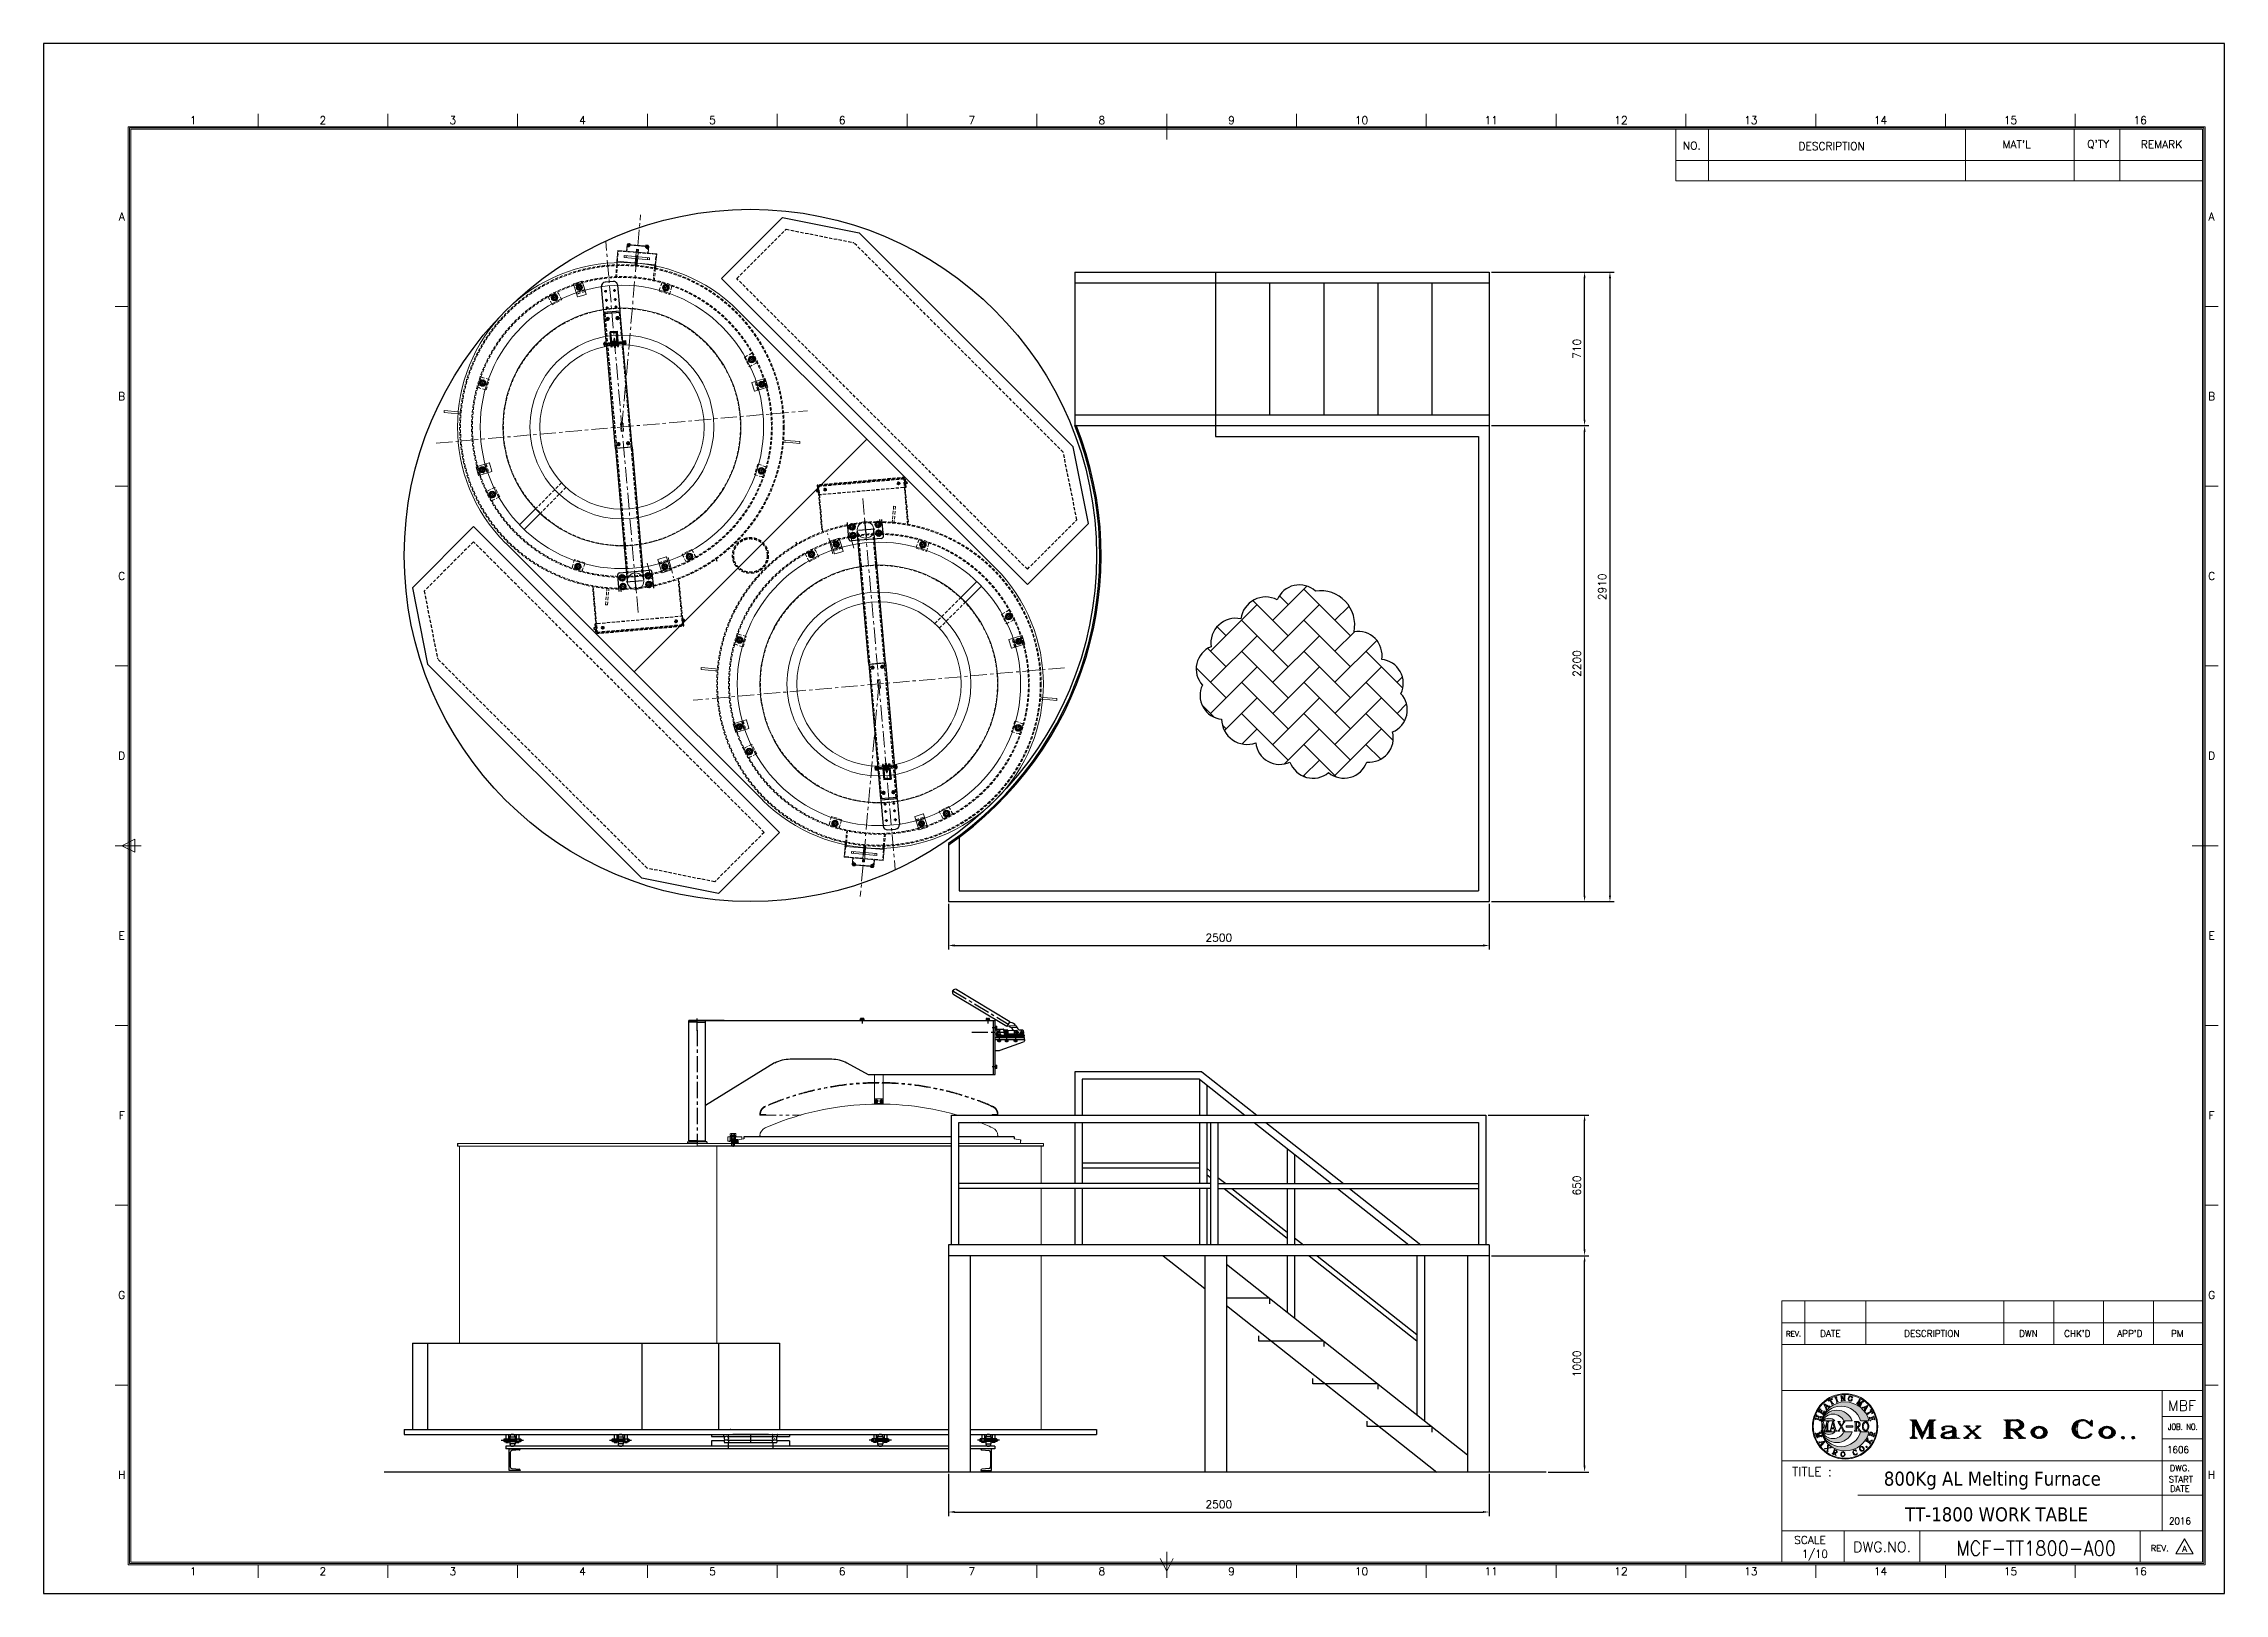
# Model space of a CAD drawing. Extents: x 0 to 24546, y -1194 to 5970.
# Drawn here: x 8400 to 18480, y -1194 to 5970 of the extents above; entities that cross this region are included whole.
import ezdxf
from ezdxf.enums import TextEntityAlignment as Align

# ---------------------------------------------------------------- set-up
doc = ezdxf.new("R2010")
doc.units = 0
doc.header["$LTSCALE"] = 60
for name, pattern in [('CENTER', [2, 1.25, -0.25, 0.25, -0.25]), ('HIDDEN', [0.375, 0.25, -0.125]), ('PHANTOM', [2.5, 1.25, -0.25, 0.25, -0.25, 0.25, -0.25])]:
    doc.linetypes.add(name, pattern=pattern)
doc.layers.get('0').update_dxf_attribs({"linetype": 'CONTINUOUS'})
for name, color, linetype in [('1', 7, 'CENTER'), ('2', 2, 'HIDDEN'), ('A', 2, 'CONTINUOUS'), ('BOM-UDEF', 3, 'CONTINUOUS'), ('C', 3, 'CENTER'), ('CL', 3, 'CENTER'), ('CO', 7, 'CONTINUOUS'), ('D', 1, 'CONTINUOUS'), ('DIM', 2, 'CONTINUOUS'), ('FL', 1, 'CONTINUOUS'), ('H', 6, 'HIDDEN'), ('HL', 2, 'HIDDEN'), ('TITLE', 7, 'CONTINUOUS')]:
    doc.layers.add(name, color=color, linetype=linetype)
doc.layers.add('P', color=7, linetype='PHANTOM', lineweight=5)
doc.styles.add('IUHS', font='txt.shx', dxfattribs={"bigfont": 'ciwhs.shx'})
doc.styles.add('ROMANS', font='ROMANS')
doc.styles.add('ROMANT', font='romant')
doc.styles.add('TITLE2', font='tahomabd.ttf')

msp = doc.modelspace()

# ---------------------------------------------------------------- texts
at = {"layer": 'A', "style": 'TITLE2'}
for s, p in [('800Kg AL Melting Furnace', (16906, -696)), ('TT-1800 WORK TABLE', (17004, -861))]:
    msp.add_text(s, height=64.8, dxfattribs=at).set_placement(p)
at = {"layer": 'A', "lineweight": 5, "style": 'ROMANT', "width": 0.786475}
msp.add_text('MCF-TT1800-A00', height=67.2, dxfattribs=at).set_placement((17240, -1019), (17979, -1019), align=Align.FIT)
at = {"layer": 'A', "color": 4, "char_height": 36, "attachment_point": 5, "rotation": 90, "style": 'IUHS'}
for s, insert in [('\\A1;710', (15487, 4559)), ('\\A1;2910', (15604, 3459)), ('\\A1;2200', (15487, 3104)), ('\\A1;650', (15487, 692)), ('\\A1;1000', (15487, -133))]:
    msp.add_mtext(s, dxfattribs=dict(at, insert=insert))
at = {"layer": 'A', "color": 4, "char_height": 36, "attachment_point": 5, "style": 'IUHS'}
for insert in [(13832, 1837), (13832, -782)]:
    msp.add_mtext('\\A1;2500', dxfattribs=dict(at, insert=insert))
at = {"layer": 'DIM', "lineweight": 5, "style": 'ROMANS'}
for s, height, p in [('NO.', 36, (16019, 5498)), ('DESCRIPTION', 36, (16665, 5496)), ('REV.', 24, (16489, 6)), ('DATE', 30, (16659, 7)), ('DESCRIPTION', 30, (17128, 7)), ('DWN', 30, (17574, 7)), ("CHK'D", 30, (17800, 7)), ("APP'D", 30, (18043, 7)), ('PM', 30, (18262, 7)), ('MBF', 48, (18284, -326)), ('DWG.', 28.8, (18274, -615)), ('TITLE :', 42, (16573, -631)), ('START', 28.8, (18279, -667)), ('DATE', 28.8, (18274, -710)), ('DWG.NO.', 48, (16898, -979)), ('REV.', 28.8, (18181, -985)), ('A', 28.8, (18296, -988))]:
    msp.add_text(s, height=height, dxfattribs=at).set_placement(p, align=Align.MIDDLE)
at = {"layer": 'DIM', "lineweight": 5, "style": 'ROMANS', "width": 0.8}
msp.add_text('JOB. NO.', height=28.8, dxfattribs=at).set_placement((18288, -424), align=Align.MIDDLE)
at = {"layer": 'DIM', "lineweight": 5, "ltscale": 10, "style": 'ROMANS', "width": 0.9}
for s, height, p in [('1606', 32.8, (18215, -546)), ('2016', 32.8, (18224, -876)), ('1/10', 37.4, (16528, -1030))]:
    msp.add_text(s, height=height, dxfattribs=at).set_placement(p)
at = {"layer": 'DIM', "lineweight": 5, "style": 'ROMANS'}
msp.add_text('SCALE', height=36, dxfattribs=at).set_placement((16492, -965))
at = {"layer": 'TITLE', "color": 6, "lineweight": 5, "style": 'ROMANS'}
for s, p in [('1', (9091, 5616)), ('2', (9691, 5616)), ('3', (10291, 5616)), ('4', (10891, 5616)), ('5', (11491, 5616)), ('6', (12091, 5616)), ('7', (12691, 5616)), ('8', (13291, 5616)), ('9', (13891, 5616)), ('10', (14491, 5616)), ('11', (15091, 5616)), ('12', (15691, 5616)), ('13', (16291, 5616)), ('14', (16891, 5616)), ('15', (17491, 5616)), ('16', (18091, 5616)), ('A', (8761, 5171)), ('A', (18421, 5171)), ('B', (8761, 4340)), ('B', (18421, 4340)), ('C', (8761, 3509)), ('C', (18421, 3509)), ('D', (8761, 2678)), ('D', (18421, 2678)), ('E', (8761, 1847)), ('E', (18421, 1847)), ('F', (8761, 1016)), ('F', (18421, 1016)), ('G', (8761, 185)), ('G', (18421, 185)), ('H', (8761, -646)), ('H', (18421, -646)), ('1', (9091, -1092)), ('2', (9691, -1092)), ('3', (10291, -1092)), ('4', (10891, -1092)), ('5', (11491, -1092)), ('6', (12091, -1092)), ('7', (12691, -1092)), ('8', (13291, -1092)), ('9', (13891, -1092)), ('10', (14491, -1092)), ('11', (15091, -1092)), ('12', (15691, -1092)), ('13', (16291, -1092)), ('14', (16891, -1092)), ('15', (17491, -1092)), ('16', (18091, -1092))]:
    msp.add_text(s, height=36, dxfattribs=at).set_placement(p, align=Align.MIDDLE)
at = {"layer": 'TITLE', "color": 3, "lineweight": 5, "style": 'ROMANS'}
for s, p in [("MAT'L", (17520, 5504)), ("Q'TY", (17897, 5504)), ('REMARK', (18190, 5504))]:
    msp.add_text(s, height=36, dxfattribs=at).set_placement(p, align=Align.MIDDLE)

# ---------------------------------------------------------------- blocks, each defined once
blk = doc.blocks.new('SFFGEG')
at = {"layer": 'A', "lineweight": 5}
for p, q in [((464, -1043.64336), (452, -1050.5712)), ((452, -1050.5712), (452, -1064.4288)), ((452, -1064.4288), (464, -1071.35664)), ((476, -1050.5712), (464, -1043.64336)), ((464, -1071.35664), (476, -1064.4288)), ((476, -1064.4288), (476, -1050.5712))]:
    blk.add_line(p, q, dxfattribs=at)
for radius in [15, 13.3, 12]:
    blk.add_circle((464, -1057.5), radius, dxfattribs=at)
at = {"layer": 'CL', "lineweight": 5}
for p, q in [((447, -1057.5), (481, -1057.5)), ((448.152, -1057.5), (479.848, -1057.5)), ((448.7, -1057.5), (479.3, -1057.5)), ((464, -1040.5), (464, -1074.5)), ((464, -1041.652), (464, -1073.348)), ((464, -1042.2), (464, -1072.8))]:
    blk.add_line(p, q, dxfattribs=at)
at = {"layer": 'D', "lineweight": 5}
blk.add_circle((464, -1057.5), 8.1, dxfattribs=at)
at = {"layer": 'H', "lineweight": 5}
blk.add_circle((464, -1057.5), 9, dxfattribs=at)
blk = doc.blocks.new('WEFWEEF')
at = {"layer": 'A', "lineweight": 5}
for p, q in [((1324.5, -977.99432), (1318, -981.7469)), ((1318, -981.7469), (1318, -989.2531)), ((1318, -989.2531), (1324.5, -993.00568)), ((1331, -981.7469), (1324.5, -977.99432)), ((1324.5, -993.00568), (1331, -989.2531)), ((1331, -989.2531), (1331, -981.7469))]:
    blk.add_line(p, q, dxfattribs=at)
for radius in [7.8, 6.5]:
    blk.add_circle((1324.5, -985.5), radius, dxfattribs=at)
at = {"layer": 'CL', "lineweight": 5}
for p, q in [((1315.7, -985.5), (1333.3, -985.5)), ((1315.999, -985.5), (1333.001, -985.5)), ((1324.5, -976.7), (1324.5, -994.3)), ((1324.5, -976.999), (1324.5, -994.001))]:
    blk.add_line(p, q, dxfattribs=at)
at = {"layer": 'H', "lineweight": 5}
blk.add_circle((1324.5, -985.5), 4.6, dxfattribs=at)
blk = doc.blocks.new('HS_BOM', base_point=(2934, 4984))
at = {"layer": 'BOM-UDEF', "lineweight": 5}
blk.add_circle((2934, 4984), 0.25, dxfattribs=at)
blk = doc.blocks.new('egasghr')
at = {"layer": 'A', "lineweight": 5}
for p, q in [((4766, 1992), (4766, 2032)), ((4829, 2033), (4767, 2033)), ((4787, 2020), (4792, 2020)), ((4830, 2032), (4830, 1992)), ((4829, 1991), (4767, 1991)), ((4787, 2003), (4792, 2003))]:
    blk.add_line(p, q, dxfattribs=at)
for centre, radius, start, end in [((4767, 2032), 1, 90, 180), ((4787, 2012), 8.5, 90, 270), ((4792, 2012), 8.5, 270, 90), ((4829, 2032), 1, 0, 90), ((4767, 1992), 1, 180, 270), ((4829, 1992), 1, 270, 0)]:
    blk.add_arc(centre, radius, start, end, dxfattribs=at)
at = {"layer": 'C', "lineweight": 5}
for p, q in [((4790, 1998), (4790, 2025)), ((4774, 2012), (4806, 2012))]:
    blk.add_line(p, q, dxfattribs=at)
at = {"layer": 'H', "lineweight": 5}
for p, q in [((4775, 1991), (4775, 2033)), ((4807, 1991), (4807, 2033))]:
    blk.add_line(p, q, dxfattribs=at)
blk = doc.blocks.new('aggs')
at = {"layer": 'A', "lineweight": 5}
for p, q in [((2059, 1709), (2048, 1703)), ((2048, 1703), (2048, 1690)), ((2048, 1690), (2059, 1684)), ((2070, 1703), (2059, 1709)), ((2059, 1684), (2070, 1690)), ((2070, 1690), (2070, 1703))]:
    blk.add_line(p, q, dxfattribs=at)
for radius in [14, 11.8, 11, 8, 7.1]:
    blk.add_circle((2059, 1696), radius, dxfattribs=at)
at = {"layer": 'CL', "lineweight": 5}
for p, q in [((2043, 1696), (2075, 1696)), ((2044, 1696), (2073, 1696)), ((2045, 1696), (2073, 1696)), ((2059, 1712), (2059, 1680)), ((2059, 1711), (2059, 1682)), ((2059, 1710), (2059, 1683))]:
    blk.add_line(p, q, dxfattribs=at)
at = {"layer": 'BOM-UDEF', "lineweight": 5}
for p in [(2060, 1707), (2061, 1706), (2063, 1705)]:
    blk.add_blockref('HS_BOM', p, dxfattribs=at)
blk = doc.blocks.new('fegsth')
at = {"layer": 'A', "lineweight": 5}
for p, q in [((4766, 1948), (4766, 1966)), ((4767, 1967), (4829, 1967)), ((4767, 1947), (4774, 1947)), ((4775, 1948), (4775, 1950)), ((4806, 1951), (4776, 1951)), ((4807, 1952), (4807, 1953)), ((4808, 1954), (4829, 1957)), ((4830, 1966), (4830, 1958))]:
    blk.add_line(p, q, dxfattribs=at)
for centre, start, end in [((4767, 1966), 90, 180), ((4767, 1948), 180, 270), ((4774, 1948), 270, 0), ((4776, 1950), 90, 180), ((4806, 1952), 270, 0), ((4808, 1953), 97.4314, 180), ((4829, 1966), 0, 90), ((4829, 1958), 277.4314, 0)]:
    blk.add_arc(centre, 1, start, end, dxfattribs=at)
at = {"layer": 'C', "lineweight": 5}
blk.add_line((4790, 1947), (4790, 1971), dxfattribs=at)
at = {"layer": 'H', "lineweight": 5}
for p, q in [((4779, 1951), (4779, 1967)), ((4801, 1951), (4801, 1967))]:
    blk.add_line(p, q, dxfattribs=at)
blk = doc.blocks.new('gsaeg')
at = {"layer": 'A', "lineweight": 5}
for p, q in [((3851, 1968), (3851, 1971)), ((3851, 1971), (3879, 1971)), ((3879, 1968), (3851, 1968)), ((3854, 1984), (3853, 1983)), ((3853, 1975), (3853, 1983)), ((3878, 1975), (3853, 1975)), ((3876, 1984), (3854, 1984)), ((3854, 1971), (3854, 1975)), ((3854, 1975), (3877, 1975)), ((3877, 1971), (3854, 1971)), ((3858, 1926), (3858, 1975)), ((3872, 1959), (3858, 1959)), ((3872, 1926), (3858, 1926)), ((3860, 1925), (3858, 1926)), ((3859, 1983), (3859, 1975)), ((3871, 1925), (3860, 1925)), ((3867, 1971), (3863, 1975)), ((3868, 1971), (3864, 1975)), ((3872, 1926), (3871, 1925)), ((3872, 1983), (3872, 1975)), ((3872, 1975), (3872, 1926)), ((3878, 1983), (3876, 1984)), ((3877, 1975), (3877, 1971)), ((3878, 1983), (3878, 1975)), ((3879, 1971), (3879, 1968))]:
    blk.add_line(p, q, dxfattribs=at)
for centre, radius, start, end in [((3856, 1978), 5.62, 55.591, 124.409), ((3865, 1961), 22, 73.2199, 106.7801), ((3875, 1978), 5.62, 55.591, 124.409)]:
    blk.add_arc(centre, radius, start, end, dxfattribs=at)
at = {"layer": 'CL', "lineweight": 5}
for p, q in [((3865, 1986), (3865, 1923)), ((3865, 1976), (3865, 1970)), ((3865, 1972), (3865, 1967))]:
    blk.add_line(p, q, dxfattribs=at)
at = {"layer": 'FL', "lineweight": 5}
for p, q in [((3860, 1959), (3858, 1960)), ((3860, 1925), (3860, 1959)), ((3871, 1959), (3872, 1960)), ((3871, 1925), (3871, 1959))]:
    blk.add_line(p, q, dxfattribs=at)
at = {"layer": 'HL', "lineweight": 5}
for p, q in [((3857, 1968), (3857, 1971)), ((3858, 1971), (3858, 1975)), ((3873, 1971), (3873, 1975)), ((3873, 1968), (3873, 1971))]:
    blk.add_line(p, q, dxfattribs=at)
at = {"layer": 'BOM-UDEF', "lineweight": 5, "rotation": 270}
for p in [(3874, 1979), (3875, 1973), (3876, 1969)]:
    blk.add_blockref('HS_BOM', p, dxfattribs=at)

# ---------------------------------------------------------------- hatches: boundary and pattern name
h = msp.add_hatch()
h.set_pattern_fill('AR-HBONE', color=256, style=0)
h.paths.add_polyline_path([(14003, 2738, 0.520567), (14161, 2649, 0.520567), (14339, 2600, 0.520567), (14516, 2649, 0.520567), (14635, 2788, 0.520567), (14674, 2965, 0.520567), (14585, 3123, 0.520567), (14457, 3251, 0.520567), (14279, 3439, 0.520567), (14102, 3399, 0.520567), (13934, 3311, 0.520567), (13796, 3182, 0.520567), (13756, 3005, 0.520567), (13845, 2847, 0.520567)])
at = {"lineweight": 5}
h = msp.add_hatch(color=256, dxfattribs=at)
h.paths.add_polyline_path([(16609, -393, -0.414214), (16611, -396), (16612, -396), (16614, -388), (16613, -388, -0.414214), (16610, -389), (16603, -387), (16606, -379), (16613, -381, -0.414214), (16615, -384), (16615, -384), (16618, -376), (16617, -376, -0.414214), (16614, -377), (16598, -373, -0.414214), (16596, -369), (16595, -369), (16593, -377), (16594, -378, -0.414214), (16597, -376), (16604, -378), (16601, -387), (16594, -385, -0.414214), (16592, -381), (16592, -381), (16589, -389), (16590, -390, -0.414214), (16593, -388)])
h.paths.add_polyline_path([(16609, -352, -0.451429), (16608, -349), (16611, -345, -0.325184), (16615, -343), (16616, -342), (16612, -341), (16603, -355), (16603, -356, -0.414214), (16607, -355), (16621, -364, -0.414214), (16622, -367), (16623, -367), (16632, -353), (16628, -350), (16628, -351, -0.325184), (16628, -355), (16625, -360, -0.451429), (16623, -361), (16617, -357), (16619, -352, -0.414214), (16623, -352), (16623, -351), (16617, -347), (16617, -348, -0.414214), (16618, -351), (16615, -356)])
h.paths.add_polyline_path([(16645, -329), (16647, -331, -0.464567), (16648, -333), (16648, -334), (16654, -328), (16654, -327, -0.323055), (16649, -328), (16631, -318), (16629, -321), (16638, -340, -0.346457), (16638, -343), (16638, -344), (16642, -340), (16642, -339, -0.493812), (16639, -338), (16638, -336)])
h.paths.add_polyline_path([(16636, -334), (16631, -322), (16642, -328)], flags=16)
h.paths.add_polyline_path([(16660, -299), (16664, -297, -0.330709), (16668, -298), (16669, -297), (16666, -293, -0.11811), (16663, -296), (16653, -301, -0.11811), (16650, -302), (16651, -307), (16652, -307, -0.330709), (16654, -303), (16657, -301), (16666, -317, -0.417323), (16666, -320), (16666, -321), (16673, -317), (16673, -316, -0.414214), (16669, -315)])
h.paths.add_polyline_path([(16687, -310), (16687, -311), (16695, -308), (16695, -307, -0.414214), (16692, -306), (16691, -304), (16687, -290, -0.414214), (16688, -287), (16688, -286), (16680, -289), (16680, -290, -0.414214), (16683, -292), (16689, -307, -0.414214)])
h.paths.add_polyline_path([(16708, -304), (16708, -305), (16715, -304), (16715, -304, -0.414214), (16712, -301), (16711, -285), (16723, -304), (16729, -303), (16729, -303, -0.414214), (16726, -300), (16725, -283, -0.414214), (16727, -281), (16727, -280), (16721, -280), (16721, -281, -0.414214), (16723, -283), (16725, -299), (16712, -281), (16706, -282), (16706, -282, -0.414214), (16709, -285), (16710, -301, -0.414214)])
h.paths.add_polyline_path([(16744, -297, -0.133858), (16746, -288, -0.086614), (16749, -285, -0.277587), (16755, -285, -0.250848), (16760, -293), (16760, -293), (16762, -285), (16762, -285, -0.111661), (16760, -287, -0.485398), (16759, -287, 0.195431), (16754, -283, 0.299213), (16744, -285, 0.23622), (16741, -298, 0.417323), (16752, -306), (16755, -304), (16757, -305, 0.307087), (16757, -304), (16759, -300, -0.456693), (16761, -298), (16761, -298), (16754, -296), (16754, -296, -0.456693), (16756, -299), (16755, -299, -0.133918), (16754, -302, -0.527559), (16745, -301, -0.086614)])
h.paths.add_polyline_path([(16788, -322), (16804, -310), (16796, -322, -0.414214), (16792, -323), (16792, -324), (16799, -328), (16799, -328, -0.414214), (16799, -324), (16808, -310, -0.414214), (16812, -310), (16812, -309), (16807, -306), (16793, -316), (16797, -299), (16792, -296), (16792, -296, -0.414214), (16793, -300), (16783, -314, -0.414214), (16780, -315), (16779, -315), (16785, -319), (16785, -318, -0.414214), (16785, -315), (16793, -302)])
h.paths.add_polyline_path([(16820, -341), (16818, -343, -0.464567), (16815, -344), (16815, -344), (16820, -351), (16821, -350, -0.323055), (16821, -346), (16832, -328), (16829, -326), (16809, -334, -0.346457), (16806, -333), (16806, -333), (16809, -338), (16810, -337, -0.493812), (16811, -334), (16813, -334)])
h.paths.add_polyline_path([(16816, -332), (16828, -328), (16821, -339)], flags=16)
h.paths.add_polyline_path([(16832, -361, -0.417323), (16828, -360), (16828, -360), (16832, -368), (16832, -367, -0.414214), (16833, -364), (16850, -355), (16852, -359, -0.330709), (16851, -363), (16851, -364), (16856, -361, -0.11811), (16853, -358), (16848, -348, -0.11811), (16847, -344), (16842, -346), (16842, -347, -0.330709), (16846, -349), (16848, -352)])
h = msp.add_hatch(color=256, dxfattribs=at)
h.paths.add_polyline_path([(16849, -383), (16851, -388, -0.414214), (16849, -391), (16849, -392), (16856, -390), (16856, -389, -0.414214), (16853, -387), (16851, -383), (16859, -381, -0.377953), (16860, -382), (16862, -387, -0.325184), (16861, -391), (16861, -392), (16865, -390), (16860, -374), (16859, -374, -0.414214), (16858, -377), (16841, -382, -0.414214), (16838, -380), (16838, -380), (16842, -397), (16846, -396), (16846, -396, -0.325184), (16843, -393), (16841, -387, -0.377953), (16842, -385)])
h.paths.add_polyline_path([(16851, -462), (16852, -462, -0.228346), (16853, -460), (16862, -458, -0.330709), (16863, -458), (16863, -459), (16865, -453), (16865, -452), (16865, -452, -0.259843), (16862, -455), (16853, -457, 0.976378), (16841, -452), (16837, -464), (16837, -464, -0.414214), (16841, -462), (16857, -468, -0.414214), (16858, -471), (16859, -471), (16862, -463), (16861, -463, -0.414214), (16858, -465)])
h.paths.add_polyline_path([(16850, -462), (16842, -459, -0.377953), (16841, -457), (16842, -455, -0.228346), (16844, -452, -0.338583), (16851, -454, -0.228346), (16851, -458)], flags=16)
h.paths.add_polyline_path([(16836, -493), (16849, -491, -0.267717), (16849, -491), (16849, -491), (16853, -486), (16852, -485, -0.204724), (16849, -487), (16835, -490), (16832, -480, -0.23622), (16832, -475), (16832, -475), (16828, -482), (16828, -482, -0.716535), (16830, -482), (16833, -492), (16828, -488, -0.414214), (16827, -485), (16826, -485), (16822, -492), (16822, -492, -0.414214), (16826, -491), (16840, -500, -0.414214), (16841, -503), (16842, -504), (16846, -496), (16846, -496, -0.414214), (16842, -497)])
h.paths.add_polyline_path([(16801, -515, 0.325404), (16794, -521, 0.507992), (16807, -537, 0.325404), (16815, -530, 0.507992)])
h.paths.add_polyline_path([(16805, -518, -0.165354), (16812, -526, -0.165354), (16812, -531, -0.283465), (16808, -534, -0.165354), (16803, -533, -0.165354), (16796, -526, -0.165354), (16796, -520, -0.283465), (16800, -517, -0.165354)], flags=16)
h.paths.add_polyline_path([(16765, -541, -0.086614), (16765, -537, -0.417323), (16772, -533, -0.110236), (16778, -536), (16779, -536), (16776, -529), (16775, -530), (16775, -532, -0.529644), (16773, -532, 0.214453), (16769, -532, 0.299213), (16762, -541, 0.228346), (16768, -553, 0.417323), (16782, -551, 0.165354), (16783, -546), (16783, -544), (16782, -545, -0.574803), (16773, -552, -0.086614), (16770, -550, -0.133858)])
h.paths.add_polyline_path([(16753, -558, 1), (16747, -558, 1)])
h.paths.add_polyline_path([(16723, -541, 0.325404), (16713, -540, 0.507992), (16710, -560, 0.325404), (16720, -561, 0.507992)])
h.paths.add_polyline_path([(16718, -560, -0.283465), (16713, -559, -0.165354), (16710, -555, -0.165354), (16711, -545, -0.165354), (16715, -541, -0.283465), (16720, -542, -0.165354), (16723, -546, -0.165354), (16722, -556, -0.165354)], flags=16)
h.paths.add_polyline_path([(16682, -545, 0.976378), (16687, -533), (16676, -528), (16676, -528, -0.414214), (16677, -532), (16670, -547, -0.414214), (16667, -548), (16667, -549), (16674, -552), (16675, -552, -0.414214), (16673, -548), (16676, -542), (16677, -542, -0.228346), (16678, -544), (16679, -553, -0.330709), (16679, -554), (16679, -554), (16685, -557), (16685, -557), (16685, -557, -0.259843), (16683, -554)])
h.paths.add_polyline_path([(16681, -542), (16677, -541), (16680, -533, -0.377953), (16682, -532), (16685, -533, -0.228346), (16687, -536, -0.338583), (16684, -542, -0.228346)], flags=16)
h.paths.add_polyline_path([(16649, -513, -0.653543), (16651, -512), (16651, -511), (16646, -507), (16646, -507, -0.19685), (16646, -510), (16645, -523), (16636, -525, -0.125984), (16631, -524), (16631, -525), (16635, -528), (16635, -528, -0.661417), (16636, -526), (16645, -524), (16644, -533, -0.614173), (16643, -534), (16642, -534), (16647, -538), (16648, -538, -0.19685), (16647, -535), (16648, -523), (16659, -521, -0.149606), (16662, -521), (16662, -520), (16658, -517), (16658, -518, -0.700787), (16657, -520), (16648, -522)])
h.paths.add_polyline_path([(16633, -493), (16630, -490), (16610, -495, -0.346457), (16607, -494), (16606, -494), (16609, -499), (16610, -498, -0.493812), (16611, -496), (16614, -495), (16619, -504), (16617, -506, -0.464567), (16614, -506), (16613, -506), (16618, -513), (16618, -513, -0.307087), (16619, -509)])
h.paths.add_polyline_path([(16620, -502), (16616, -495), (16629, -492)], flags=16)
h.paths.add_polyline_path([(16615, -468, -0.414214), (16618, -470), (16619, -469), (16617, -464), (16599, -464), (16613, -453), (16611, -447), (16611, -447, -0.414214), (16609, -450), (16593, -456, -0.414214), (16590, -454), (16589, -454), (16591, -461), (16592, -461, -0.414214), (16593, -458), (16608, -453), (16592, -465), (16612, -465), (16598, -470, -0.414214), (16594, -469), (16594, -469), (16597, -477), (16597, -477, -0.414214), (16599, -473)])
h = msp.add_hatch(color=256, dxfattribs=at)
h.paths.add_polyline_path([(16619, -438, -0.08085), (16619, -440, -0.087352), (16618, -441, -0.097235), (16617, -442, -0.128308), (16616, -443), (16616, -444), (16626, -444), (16626, -443, -0.128308), (16624, -442, -0.097235), (16623, -441, -0.087352), (16623, -440, -0.08085), (16622, -438), (16622, -409), (16632, -446), (16642, -409), (16642, -438, -0.08085), (16642, -440, -0.087352), (16641, -441, -0.097235), (16640, -442, -0.128308), (16638, -443), (16638, -444), (16651, -444), (16651, -443, -0.128308), (16650, -442, -0.097235), (16648, -441, -0.087352), (16648, -440, -0.08085), (16647, -438), (16647, -406, -0.08085), (16648, -404, -0.087352), (16648, -402, -0.097235), (16650, -402, -0.128308), (16651, -401), (16651, -400), (16642, -400), (16634, -431), (16625, -400), (16616, -400), (16616, -401, -0.128308), (16617, -402, -0.097235), (16618, -402, -0.087352), (16619, -404, -0.08085), (16619, -406)])
h.paths.add_polyline_path([(16677, -433), (16678, -438, -0.086834), (16679, -440, -0.090305), (16678, -441, -0.105183), (16677, -442, -0.129136), (16676, -443), (16676, -444), (16689, -444), (16689, -443, -0.128651), (16687, -442, -0.098989), (16685, -440, -0.087758), (16684, -438), (16674, -400), (16669, -401), (16659, -439, -0.096208), (16658, -441, -0.108827), (16657, -442, -0.147025), (16655, -443), (16655, -444), (16663, -444), (16663, -443, -0.129136), (16662, -442, -0.105183), (16661, -441, -0.090305), (16661, -440, -0.086834), (16661, -438), (16662, -433)])
h.paths.add_polyline_path([(16663, -428), (16670, -405), (16676, -428)], flags=16)
h.paths.add_polyline_path([(16709, -425), (16716, -439, -0.082669), (16717, -440, -0.074416), (16717, -441, -0.073509), (16717, -441, -0.079948), (16716, -442, -0.091439), (16716, -443, -0.11166), (16715, -443), (16715, -444), (16725, -444), (16725, -443, -0.110634), (16723, -441, -0.092709), (16721, -439), (16711, -420), (16721, -405, -0.072213), (16723, -403, -0.082785), (16725, -401), (16725, -400), (16718, -400), (16718, -401, -0.14605), (16718, -401, -0.099008), (16719, -402, -0.094501), (16719, -402, -0.083097), (16719, -403, -0.081716), (16719, -404, -0.090381), (16719, -405), (16710, -419), (16703, -405, -0.083928), (16702, -404, -0.077115), (16702, -403, -0.078829), (16702, -402, -0.089057), (16703, -402, -0.096139), (16703, -401, -0.132753), (16704, -401), (16704, -400), (16694, -400), (16694, -401, -0.110634), (16696, -402, -0.092709), (16697, -405), (16708, -424), (16699, -438, -0.134806), (16694, -443), (16694, -444), (16701, -444), (16701, -443, -0.12266), (16700, -443, -0.097009), (16700, -442, -0.085184), (16700, -441, -0.077934), (16700, -441, -0.079458), (16700, -440, -0.089744), (16700, -439)])
h.paths.add_polyline_path([(16762, -426), (16762, -419), (16732, -419), (16732, -426)])
h.paths.add_polyline_path([(16779, -425), (16780, -425, -0.137122), (16781, -425, -0.108826), (16782, -427), (16790, -441, -0.090468), (16790, -442, -0.084736), (16790, -442, -0.090468), (16790, -443), (16790, -444), (16799, -444), (16800, -444), (16800, -443, -0.111931), (16798, -442, -0.086592), (16796, -441, -0.079328), (16795, -439), (16787, -425, 0.119045), (16791, -424, 0.102742), (16794, -421, 0.086553), (16796, -417, 0.077969), (16797, -412, 0.077969), (16796, -408, 0.086553), (16794, -404, 0.102742), (16791, -401, 0.119045), (16787, -400), (16770, -400), (16770, -401, -0.128308), (16771, -402, -0.097235), (16772, -402, -0.087352), (16773, -404, -0.08085), (16773, -406), (16773, -438, -0.08085), (16773, -440, -0.087352), (16772, -441, -0.097235), (16771, -442, -0.128308), (16770, -443), (16770, -444), (16782, -444), (16782, -443, -0.128308), (16781, -442, -0.097235), (16780, -441, -0.087352), (16779, -440, -0.08085), (16779, -438)])
h.paths.add_polyline_path([(16779, -422), (16779, -406, -0.07341), (16779, -405, -0.081622), (16779, -404, -0.091294), (16780, -403, -0.116193), (16781, -403), (16785, -403, -0.138857), (16788, -404, -0.11682), (16790, -406, -0.092753), (16791, -410, -0.086629), (16791, -415, -0.092753), (16790, -419, -0.11682), (16788, -421, -0.138857), (16785, -422)], flags=16)
h.paths.add_polyline_path([(16809, -435, 0.089593), (16814, -441, 0.122438), (16819, -444, 0.134776), (16824, -444, 0.122438), (16829, -441, 0.089593), (16834, -435, 0.078101), (16836, -426, 0.074241), (16836, -418, 0.078101), (16834, -409, 0.089593), (16829, -403, 0.122438), (16824, -400, 0.134776), (16819, -400, 0.122438), (16814, -403, 0.089593), (16809, -409, 0.078101), (16807, -418, 0.074241), (16807, -426, 0.078101)])
h.paths.add_polyline_path([(16813, -431, -0.065764), (16811, -422, -0.065764), (16813, -412, -0.072158), (16815, -408, -0.082999), (16818, -405, -0.108169), (16820, -403, -0.116448), (16823, -403, -0.108169), (16825, -405, -0.082999), (16828, -408, -0.072158), (16830, -412, -0.065764), (16832, -422, -0.065764), (16830, -431, -0.072158), (16828, -436, -0.082999), (16825, -439, -0.108169), (16823, -440, -0.116448), (16820, -440, -0.108169), (16818, -439, -0.082999), (16815, -436, -0.072158)], flags=16)
msp.add_hatch(color=256, dxfattribs=at).paths.add_polyline_path([(16829, -517, 1), (16823, -517, 1)])
at = {"layer": 'A', "lineweight": 5}
h = msp.add_hatch(dxfattribs=at)
h.set_pattern_fill('ANSI31', color=256, scale=12, style=0)
h.set_pattern_definition([(45, (8400, -1188.2275), (-1.06066017, 1.06066017), [])])
edge = h.paths.add_edge_path()
edge.add_line((17026, -478), (17061, -478))
edge.add_line((17061, -478), (17061, -476))
edge.add_arc((17061, -458), 17.2, 253.1829, 269.7731, ccw=False)
edge.add_arc((17060, -461), 14, 234.3853, 253.4136, ccw=False)
edge.add_arc((17058, -465), 9.95, 210.613, 234.577, ccw=False)
edge.add_arc((17056, -466), 7.35, 181.0113, 210.4012, ccw=False)
edge.add_line((17048, -466), (17048, -410))
edge.add_line((17048, -410), (17082, -481))
edge.add_line((17082, -481), (17116, -410))
edge.add_line((17116, -410), (17116, -466))
edge.add_arc((17109, -466), 7.35, 329.5988, 358.9887, ccw=False)
edge.add_arc((17106, -465), 9.95, 305.423, 329.387, ccw=False)
edge.add_arc((17104, -461), 14, 286.5864, 305.6147, ccw=False)
edge.add_arc((17103, -458), 17.2, 270.2269, 286.8171, ccw=False)
edge.add_line((17103, -476), (17103, -478))
edge.add_line((17103, -478), (17147, -478))
edge.add_line((17147, -478), (17147, -476))
edge.add_arc((17147, -458), 17.2, 253.1829, 269.7731, ccw=False)
edge.add_arc((17146, -461), 14, 234.3853, 253.4136, ccw=False)
edge.add_arc((17143, -465), 9.95, 210.613, 234.577, ccw=False)
edge.add_arc((17141, -466), 7.35, 181.0113, 210.4012, ccw=False)
edge.add_line((17134, -466), (17134, -403))
edge.add_arc((17141, -403), 7.35, 149.5988, 178.9887, ccw=False)
edge.add_arc((17143, -404), 9.95, 125.423, 149.387, ccw=False)
edge.add_arc((17146, -407), 14, 106.5864, 125.6147, ccw=False)
edge.add_arc((17147, -410), 17.2, 90.2269, 106.8171, ccw=False)
edge.add_line((17147, -393), (17147, -391))
edge.add_line((17147, -391), (17116, -391))
edge.add_line((17116, -391), (17087, -453))
edge.add_line((17087, -453), (17056, -391))
edge.add_line((17056, -391), (17026, -391))
edge.add_line((17026, -391), (17026, -393))
edge.add_arc((17026, -410), 17.2, 73.1829, 89.7731, ccw=False)
edge.add_arc((17027, -407), 14, 54.3853, 73.4136, ccw=False)
edge.add_arc((17029, -404), 9.95, 30.613, 54.577, ccw=False)
edge.add_arc((17031, -403), 7.35, 1.0113, 30.4012, ccw=False)
edge.add_line((17039, -403), (17039, -466))
edge.add_arc((17031, -466), 7.35, 329.5988, 358.9887, ccw=False)
edge.add_arc((17029, -465), 9.95, 305.423, 329.387, ccw=False)
edge.add_arc((17027, -461), 14, 286.5864, 305.6147, ccw=False)
edge.add_arc((17026, -458), 17.2, 270.2269, 286.8171, ccw=False)
edge.add_line((17026, -476), (17026, -478))
edge = h.paths.add_edge_path()
edge.add_line((17240, -438), (17240, -466))
edge.add_arc((17248, -466), 7.57, 179.9973, 208.7785)
edge.add_arc((17250, -465), 10.1, 209.0089, 232.7547)
edge.add_arc((17252, -462), 14.2, 232.5902, 251.4829)
edge.add_arc((17254, -458), 17.6, 251.2681, 267.5846)
edge.add_arc((17254, -458), 18.2, 267.3851, 283.3566)
edge.add_line((17258, -476), (17258, -478))
edge.add_arc((17249, -424), 54.6, 260.205, 279.0216, ccw=False)
edge.add_arc((17248, -431), 47.3, 239.8482, 260.5473, ccw=False)
edge.add_arc((17199, -433), 46.1, 282.84, 303.0478, ccw=False)
edge.add_arc((17197, -425), 55.1, 265.2126, 283.1375, ccw=False)
edge.add_arc((17196, -428), 51.6, 246.7611, 265.4985, ccw=False)
edge.add_arc((17182, -462), 15.6, 220.6023, 244.0322, ccw=False)
edge.add_arc((17179, -465), 10.7, 190.4274, 220.6067, ccw=False)
edge.add_arc((17178, -465), 9.44, 156.8221, 189.616, ccw=False)
edge.add_arc((17180, -466), 12.3, 128.9449, 156.3324, ccw=False)
edge.add_arc((17190, -475), 25.1, 118.3518, 134.6278, ccw=False)
edge.add_arc((17193, -480), 31.8, 104.56, 118.4545, ccw=False)
edge.add_arc((17244, -792), 348, 96.9649, 99.6476, ccw=False)
edge.add_arc((17187, -370), 78.4, 280.4198, 290.1985)
edge.add_arc((17210, -427), 17, 285.6694, 303.4177)
edge.add_arc((17212, -431), 12.4, 303.241, 325.2085)
edge.add_arc((17215, -433), 9.04, 325.3023, 352.4019)
edge.add_arc((17216, -434), 7.53, 359.7236, 392.56)
edge.add_arc((17214, -436), 10.7, 32.7945, 58.7559)
edge.add_arc((17211, -440), 15.3, 58.4567, 78.8082)
edge.add_arc((17202, -477), 53.4, 77.1038, 95.9794)
edge.add_arc((17202, -473), 48.9, 95.6429, 115.6529)
edge.add_arc((17180, -440), 11.1, 72.2627, 88.0769, ccw=False)
edge.add_arc((17181, -438), 9.09, 54.3385, 72.4599, ccw=False)
edge.add_arc((17182, -436), 6.56, 31.9416, 54.5027, ccw=False)
edge.add_arc((17184, -435), 4.87, 4.2352, 31.7911, ccw=False)
edge.add_arc((17184, -434), 4.71, 326.0763, 353.7877, ccw=False)
edge.add_arc((17182, -433), 6.45, 303.5116, 325.9615, ccw=False)
edge.add_arc((17181, -431), 8.92, 285.6333, 303.6954, ccw=False)
edge.add_arc((17181, -429), 10.8, 269.9037, 285.8385, ccw=False)
edge.add_arc((17180, -429), 10.8, 254.1615, 270.0963, ccw=False)
edge.add_arc((17180, -431), 8.92, 236.3046, 254.3667, ccw=False)
edge.add_arc((17179, -433), 6.45, 214.0385, 236.4884, ccw=False)
edge.add_arc((17177, -434), 4.71, 186.2123, 213.9237, ccw=False)
edge.add_arc((17183, -434), 10.4, 148.1645, 180.3491, ccw=False)
edge.add_arc((17186, -437), 14.6, 122.2879, 147.9246, ccw=False)
edge.add_arc((17190, -442), 20.9, 102.4399, 122.562, ccw=False)
edge.add_arc((17205, -519), 99.9, 78.8383, 101.1617, ccw=False)
edge.add_arc((17217, -448), 27, 56.4564, 75.9235, ccw=False)
edge.add_arc((17222, -441), 19, 32.0646, 56.6907, ccw=False)
edge.add_arc((17226, -438), 13.8, 1.2119, 31.8585, ccw=False)
edge = h.paths.add_edge_path(flags=16)
edge.add_line((17224, -466), (17224, -447))
edge.add_arc((17162, -236), 221, 279.4152, 286.2853, ccw=False)
edge.add_arc((17202, -479), 25.6, 98.4666, 121.6363)
edge.add_arc((17194, -465), 9.68, 123.6428, 149.1036)
edge.add_arc((17192, -463), 7, 149.3625, 181.0341)
edge.add_arc((17192, -463), 7.13, 181.9005, 213.1864)
edge.add_arc((17194, -462), 10, 213.3729, 238.2547)
edge.add_arc((17196, -458), 14.2, 237.9923, 257.6515)
edge.add_arc((17203, -434), 38.8, 256.3522, 272.7177)
edge.add_arc((17203, -436), 37.5, 272.5032, 289.2448)
edge.add_arc((17205, -443), 29.8, 289.0136, 308.5338)
edge = h.paths.add_edge_path()
edge.add_line((17274, -419), (17305, -419))
edge.add_line((17305, -419), (17305, -421))
edge.add_arc((17304, -429), 7.75, 84.2657, 101.6713)
edge.add_arc((17304, -428), 6.63, 101.3992, 120.721)
edge.add_arc((17303, -426), 4.71, 120.4567, 144.7528)
edge.add_arc((17301, -426), 3.33, 144.8829, 175.6054)
edge.add_arc((17301, -426), 3.17, 176.4438, 208.1952)
edge.add_arc((17302, -425), 4.3, 208.5179, 234.3754)
edge.add_line((17300, -428), (17317, -444))
edge.add_line((17317, -444), (17335, -428))
edge.add_arc((17333, -425), 4.3, 305.6246, 331.4821)
edge.add_arc((17334, -426), 3.17, 331.8048, 363.5562)
edge.add_arc((17333, -426), 3.33, 4.3946, 35.1171)
edge.add_arc((17332, -426), 4.71, 35.2472, 59.5433)
edge.add_arc((17331, -428), 6.63, 59.279, 78.6008)
edge.add_arc((17331, -429), 7.75, 78.3287, 95.7343)
edge.add_line((17330, -421), (17330, -419))
edge.add_line((17330, -419), (17356, -419))
edge.add_line((17356, -419), (17356, -421))
edge.add_arc((17364, -450), 30, 104.5201, 132.8797)
edge.add_line((17343, -428), (17322, -447))
edge.add_line((17322, -447), (17348, -472))
edge.add_arc((17356, -465), 10.5, 223.7364, 247.0344)
edge.add_arc((17357, -461), 14.2, 246.7102, 265.7919)
edge.add_line((17356, -476), (17356, -478))
edge.add_line((17356, -478), (17325, -478))
edge.add_line((17325, -478), (17325, -476))
edge.add_arc((17326, -468), 7.75, 264.2657, 281.6713)
edge.add_arc((17327, -469), 6.63, 281.3992, 300.721)
edge.add_arc((17328, -471), 4.71, 300.4567, 324.7528)
edge.add_arc((17329, -471), 3.33, 324.8829, 355.6054)
edge.add_arc((17329, -471), 3.17, 356.4438, 388.1952)
edge.add_arc((17328, -472), 4.3, 28.5179, 54.3754)
edge.add_line((17330, -468), (17313, -453))
edge.add_line((17313, -453), (17296, -468))
edge.add_arc((17299, -472), 4.51, 121.5752, 144.7651)
edge.add_arc((17298, -472), 3.23, 144.8729, 173.886)
edge.add_arc((17298, -471), 3.02, 174.5947, 204.9616)
edge.add_arc((17298, -471), 3.94, 205.3152, 230.6909)
edge.add_arc((17300, -470), 5.64, 230.5288, 250.4832)
edge.add_arc((17300, -468), 7.16, 250.2416, 267.2598)
edge.add_line((17300, -476), (17300, -478))
edge.add_line((17300, -478), (17274, -478))
edge.add_line((17274, -478), (17274, -476))
edge.add_arc((17266, -446), 30, 284.5201, 312.8797)
edge.add_line((17287, -468), (17309, -450))
edge.add_line((17309, -450), (17284, -425))
edge.add_arc((17276, -432), 10.4, 44.4472, 62.4911)
edge.add_arc((17275, -435), 13.5, 62.3509, 77.5462)
edge.add_arc((17274, -437), 15.4, 77.4092, 91.3049)
edge.add_line((17274, -421), (17274, -419))
edge = h.paths.add_edge_path()
edge.add_line((17459, -478), (17503, -478))
edge.add_line((17503, -478), (17503, -476))
edge.add_arc((17503, -458), 17.2, 253.1829, 269.7731, ccw=False)
edge.add_arc((17502, -461), 14, 234.3853, 253.4136, ccw=False)
edge.add_arc((17499, -465), 9.95, 210.613, 234.577, ccw=False)
edge.add_arc((17497, -466), 7.35, 181.0113, 210.4012, ccw=False)
edge.add_line((17490, -466), (17490, -440))
edge.add_line((17490, -440), (17495, -440))
edge.add_arc((17494, -454), 13.8, 66.7297, 86.4298, ccw=False)
edge.add_arc((17495, -451), 10.1, 42.8765, 67.088, ccw=False)
edge.add_line((17503, -444), (17528, -472))
edge.add_arc((17527, -474), 2.67, 17.3421, 46.3715, ccw=False)
edge.add_arc((17527, -474), 2.18, -16.6575, 16.6575, ccw=False)
edge.add_arc((17527, -474), 2.67, 313.6285, 342.6579, ccw=False)
edge.add_line((17528, -476), (17528, -478))
edge.add_line((17528, -478), (17561, -478))
edge.add_line((17561, -478), (17562, -478))
edge.add_line((17562, -478), (17562, -476))
edge.add_arc((17563, -450), 25.6, 254.2894, 268.7519, ccw=False)
edge.add_arc((17562, -454), 21.6, 238.2528, 254.4418, ccw=False)
edge.add_arc((17559, -458), 16.2, 218.784, 238.3972, ccw=False)
edge.add_line((17546, -468), (17520, -440))
edge.add_arc((17520, -396), 44.7, 270.8759, 287.4321)
edge.add_arc((17522, -404), 36.2, 287.2042, 306.2635)
edge.add_arc((17529, -412), 25.6, 306.0794, 330.0927)
edge.add_arc((17534, -415), 19, 330.318, 359.6509)
edge.add_arc((17534, -416), 19, 0.3491, 29.682)
edge.add_arc((17529, -419), 25.6, 29.9073, 53.9206)
edge.add_arc((17522, -427), 36.2, 53.7365, 72.7958)
edge.add_arc((17520, -435), 44.7, 72.5679, 89.1241)
edge.add_line((17520, -391), (17459, -391))
edge.add_line((17459, -391), (17459, -393))
edge.add_arc((17459, -410), 17.2, 73.1829, 89.7731, ccw=False)
edge.add_arc((17460, -407), 14, 54.3853, 73.4136, ccw=False)
edge.add_arc((17463, -404), 9.95, 30.613, 54.577, ccw=False)
edge.add_arc((17465, -403), 7.35, 1.0113, 30.4012, ccw=False)
edge.add_line((17472, -403), (17472, -466))
edge.add_arc((17465, -466), 7.35, 329.5988, 358.9887, ccw=False)
edge.add_arc((17463, -465), 9.95, 305.423, 329.387, ccw=False)
edge.add_arc((17460, -461), 14, 286.5864, 305.6147, ccw=False)
edge.add_arc((17459, -458), 17.2, 270.2269, 286.8171, ccw=False)
edge.add_line((17459, -476), (17459, -478))
edge = h.paths.add_edge_path(flags=16)
edge.add_line((17490, -403), (17490, -434))
edge.add_line((17490, -434), (17511, -434))
edge.add_arc((17511, -405), 29.7, 268.9203, 288.0956)
edge.add_arc((17513, -411), 23.1, 287.7389, 310.429)
edge.add_arc((17515, -414), 19.4, 312.7446, 342.2561)
edge.add_arc((17519, -416), 15.7, 342.9756, 377.0244)
edge.add_arc((17515, -417), 19.4, 17.7439, 47.2554)
edge.add_arc((17513, -420), 23.1, 49.571, 72.2611)
edge.add_arc((17511, -426), 29.7, 71.9044, 91.0797)
edge.add_line((17511, -397), (17498, -397))
edge.add_arc((17498, -408), 11.3, 92.4961, 108.0495)
edge.add_arc((17498, -406), 9.21, 107.8629, 125.6769)
edge.add_arc((17496, -404), 6.68, 125.5214, 147.6136)
edge.add_arc((17495, -403), 4.97, 147.7465, 174.6845)
edge = h.paths.add_edge_path(flags=16)
edge.add_arc((17623, -453), 17.6, 244.0281, 261.915)
edge.add_arc((17624, -451), 19.6, 261.6796, 278.3204)
edge.add_arc((17624, -453), 17.6, 278.085, 295.9719)
edge.add_arc((17618, -443), 28.4, 297.8207, 318.6917)
edge.add_arc((17624, -449), 20.3, 318.67, 344.88)
edge.add_arc((17627, -450), 17.2, 345.3817, 374.6183)
edge.add_arc((17624, -451), 20.3, 15.12, 41.33)
edge.add_arc((17618, -456), 28.4, 41.3083, 62.1793)
edge.add_arc((17624, -447), 17.6, 64.0281, 81.915)
edge.add_arc((17624, -449), 19.6, 81.6796, 98.3204)
edge.add_arc((17623, -447), 17.6, 98.085, 115.9719)
edge.add_arc((17629, -456), 28.4, 117.8207, 138.6917)
edge.add_arc((17623, -451), 20.3, 138.67, 164.88)
edge.add_arc((17620, -450), 17.2, 165.3817, 194.6183)
edge.add_arc((17623, -449), 20.3, 195.12, 221.33)
edge.add_arc((17629, -443), 28.4, 221.3083, 242.1793)
edge = h.paths.add_edge_path()
edge.add_arc((17640, -450), 21.8, 0.3648, 30.1204)
edge.add_arc((17634, -454), 29.6, 30.3461, 54.5924)
edge.add_arc((17627, -464), 41.8, 54.3948, 73.6032)
edge.add_arc((17624, -473), 51.3, 73.3654, 90.1112)
edge.add_arc((17623, -473), 51.3, 89.8888, 106.6346)
edge.add_arc((17621, -464), 41.8, 106.3968, 125.6052)
edge.add_arc((17613, -454), 29.6, 125.4076, 149.6539)
edge.add_arc((17607, -450), 21.8, 149.8796, 179.6352)
edge.add_arc((17607, -449), 21.8, 180.3648, 210.1204)
edge.add_arc((17613, -446), 29.6, 210.3461, 234.5924)
edge.add_arc((17621, -436), 41.8, 234.3948, 253.6032)
edge.add_arc((17623, -427), 51.3, 253.3654, 270.1112)
edge.add_arc((17624, -427), 51.3, 269.8888, 286.6346)
edge.add_arc((17627, -436), 41.8, 286.3968, 305.6052)
edge.add_arc((17634, -446), 29.6, 305.4076, 329.6539)
edge.add_arc((17640, -449), 21.8, 329.8796, 359.6352)
edge = h.paths.add_edge_path()
edge.add_line((17870, -421), (17870, -393))
edge.add_line((17870, -393), (17865, -393))
edge.add_line((17865, -393), (17860, -400))
edge.add_arc((17857, -397), 4.94, 293.403, 312.5539, ccw=False)
edge.add_arc((17856, -395), 6.37, 277.4282, 293.5945, ccw=False)
edge.add_arc((17856, -395), 6.97, 262.3923, 277.6077, ccw=False)
edge.add_arc((17856, -395), 6.37, 246.4055, 262.5718, ccw=False)
edge.add_arc((17856, -397), 4.94, 227.4461, 246.597, ccw=False)
edge.add_arc((17832, -419), 27.3, 43.0532, 66.5078)
edge.add_arc((17828, -428), 36.9, 66.1841, 85.33)
edge.add_arc((17827, -458), 67.5, 86.1281, 102.4441)
edge.add_arc((17824, -449), 57.8, 102.2205, 120.3234)
edge.add_arc((17816, -435), 42.1, 120.1042, 142.509)
edge.add_arc((17820, -435), 44.7, 145.7933, 179.4658)
edge.add_arc((17820, -434), 44.7, 180.5342, 214.2067)
edge.add_arc((17815, -438), 38.6, 213.8233, 237.44)
edge.add_arc((17824, -425), 54, 237.2196, 256.0535)
edge.add_arc((17826, -414), 64.6, 255.814, 272.5238)
edge.add_arc((17827, -416), 62.6, 272.2963, 289.3677)
edge.add_arc((17834, -437), 41.1, 289.4533, 305.7496)
edge.add_arc((17840, -445), 30.7, 305.6324, 325.4578)
edge.add_line((17865, -463), (17870, -457))
edge.add_line((17870, -457), (17860, -457))
edge.add_arc((17839, -447), 23, 309.2869, 336.4385, ccw=False)
edge.add_arc((17832, -439), 33.6, 288.4197, 309.4773, ccw=False)
edge.add_arc((17829, -431), 42.8, 270.7847, 288.7072, ccw=False)
edge.add_arc((17829, -430), 43.3, 253.2834, 271.0519, ccw=False)
edge.add_arc((17827, -438), 34.8, 233.0011, 253.5686, ccw=False)
edge.add_arc((17833, -435), 41.3, 205.4836, 228.0523, ccw=False)
edge.add_arc((17845, -434), 53, 159.2178, 200.7822, ccw=False)
edge.add_arc((17833, -433), 41.3, 131.9477, 154.5164, ccw=False)
edge.add_arc((17823, -424), 27.6, 110.2315, 130.4825, ccw=False)
edge.add_arc((17826, -431), 35.2, 93.3029, 110.4774, ccw=False)
edge.add_arc((17827, -432), 36.9, 76.869, 93.5308, ccw=False)
edge.add_arc((17828, -427), 31.2, 58.4817, 77.1071, ccw=False)
edge.add_arc((17810, -455), 65, 31.4473, 57.941, ccw=False)
edge.add_line((17865, -421), (17870, -421))
edge = h.paths.add_edge_path(flags=16)
edge.add_arc((17937, -453), 17.6, 244.0281, 261.915)
edge.add_arc((17938, -451), 19.6, 261.6796, 278.3204)
edge.add_arc((17938, -453), 17.6, 278.085, 295.9719)
edge.add_arc((17932, -443), 28.4, 297.8207, 318.6917)
edge.add_arc((17939, -449), 20.3, 318.67, 344.88)
edge.add_arc((17941, -450), 17.2, 345.3817, 374.6183)
edge.add_arc((17939, -451), 20.3, 15.12, 41.33)
edge.add_arc((17932, -456), 28.4, 41.3083, 62.1793)
edge.add_arc((17938, -447), 17.6, 64.0281, 81.915)
edge.add_arc((17938, -449), 19.6, 81.6796, 98.3204)
edge.add_arc((17937, -447), 17.6, 98.085, 115.9719)
edge.add_arc((17943, -456), 28.4, 117.8207, 138.6917)
edge.add_arc((17937, -451), 20.3, 138.67, 164.88)
edge.add_arc((17934, -450), 17.2, 165.3817, 194.6183)
edge.add_arc((17937, -449), 20.3, 195.12, 221.33)
edge.add_arc((17943, -443), 28.4, 221.3083, 242.1793)
edge = h.paths.add_edge_path()
edge.add_arc((17955, -450), 21.8, 0.3648, 30.1204)
edge.add_arc((17948, -454), 29.6, 30.3461, 54.5924)
edge.add_arc((17941, -464), 41.8, 54.3948, 73.6032)
edge.add_arc((17938, -473), 51.3, 73.3654, 90.1112)
edge.add_arc((17938, -473), 51.3, 89.8888, 106.6346)
edge.add_arc((17935, -464), 41.8, 106.3968, 125.6052)
edge.add_arc((17927, -454), 29.6, 125.4076, 149.6539)
edge.add_arc((17921, -450), 21.8, 149.8796, 179.6352)
edge.add_arc((17921, -449), 21.8, 180.3648, 210.1204)
edge.add_arc((17927, -446), 29.6, 210.3461, 234.5924)
edge.add_arc((17935, -436), 41.8, 234.3948, 253.6032)
edge.add_arc((17938, -427), 51.3, 253.3654, 270.1112)
edge.add_arc((17938, -427), 51.3, 269.8888, 286.6346)
edge.add_arc((17941, -436), 41.8, 286.3968, 305.6052)
edge.add_arc((17948, -446), 29.6, 305.4076, 329.6539)
edge.add_arc((17955, -449), 21.8, 329.8796, 359.6352)
edge = h.paths.add_edge_path()
edge.add_arc((18008, -474), 4.54, 149.8796, 179.6352, ccw=False)
edge.add_arc((18010, -475), 6.16, 125.4076, 149.6539, ccw=False)
edge.add_arc((18011, -477), 8.71, 106.3968, 125.6052, ccw=False)
edge.add_arc((18012, -479), 10.7, 89.8888, 106.6346, ccw=False)
edge.add_arc((18012, -479), 10.7, 73.3654, 90.1112, ccw=False)
edge.add_arc((18012, -477), 8.71, 54.3948, 73.6032, ccw=False)
edge.add_arc((18014, -475), 6.16, 30.3461, 54.5924, ccw=False)
edge.add_arc((18015, -474), 4.54, 0.3648, 30.1204, ccw=False)
edge.add_arc((18015, -474), 4.54, 329.8796, 359.6352, ccw=False)
edge.add_arc((18014, -473), 6.16, 305.4076, 329.6539, ccw=False)
edge.add_arc((18012, -471), 8.71, 286.3968, 305.6052, ccw=False)
edge.add_arc((18012, -470), 10.7, 269.8888, 286.6346, ccw=False)
edge.add_arc((18012, -470), 10.7, 253.3654, 270.1112, ccw=False)
edge.add_arc((18011, -471), 8.71, 234.3948, 253.6032, ccw=False)
edge.add_arc((18010, -473), 6.16, 210.3461, 234.5924, ccw=False)
edge.add_arc((18008, -474), 4.54, 180.3648, 210.1204, ccw=False)
edge = h.paths.add_edge_path()
edge.add_arc((18055, -474), 4.54, 149.8796, 179.6352, ccw=False)
edge.add_arc((18056, -475), 6.16, 125.4076, 149.6539, ccw=False)
edge.add_arc((18058, -477), 8.71, 106.3968, 125.6052, ccw=False)
edge.add_arc((18058, -479), 10.7, 89.8888, 106.6346, ccw=False)
edge.add_arc((18059, -479), 10.7, 73.3654, 90.1112, ccw=False)
edge.add_arc((18059, -477), 8.71, 54.3948, 73.6032, ccw=False)
edge.add_arc((18061, -475), 6.16, 30.3461, 54.5924, ccw=False)
edge.add_arc((18062, -474), 4.54, 0.3648, 30.1204, ccw=False)
edge.add_arc((18062, -474), 4.54, 329.8796, 359.6352, ccw=False)
edge.add_arc((18061, -473), 6.16, 305.4076, 329.6539, ccw=False)
edge.add_arc((18059, -471), 8.71, 286.3968, 305.6052, ccw=False)
edge.add_arc((18059, -470), 10.7, 269.8888, 286.6346, ccw=False)
edge.add_arc((18058, -470), 10.7, 253.3654, 270.1112, ccw=False)
edge.add_arc((18058, -471), 8.71, 234.3948, 253.6032, ccw=False)
edge.add_arc((18056, -473), 6.16, 210.3461, 234.5924, ccw=False)
edge.add_arc((18055, -474), 4.54, 180.3648, 210.1204, ccw=False)
at = {"layer": 'D', "lineweight": 5}
h = msp.add_hatch(color=256, dxfattribs=at)
h.paths.add_polyline_path([(16878, -422, 1), (16576, -422, 1)])
h.paths.add_polyline_path([(16873, -422, 1), (16580, -422, 1)], flags=16)
h = msp.add_hatch(color=256, dxfattribs=at)
h.paths.add_polyline_path([(16617, -397), (16618, -397, -0.760886), (16799, -397), (16837, -397, 0.797724)])
h.paths.add_polyline_path([(16760, -397, 0.707107), (16619, -397), (16620, -397, -0.620174), (16721, -397)], flags=17)
h.paths.add_polyline_path([(16680, -397), (16624, -397, -0.447214)], flags=16)
h.paths.add_polyline_path([(16680, -447, -0.447214), (16624, -447)])
h.paths.add_polyline_path([(16721, -447, -0.620174), (16620, -447), (16619, -447, 0.707107), (16760, -447)], flags=17)
h.paths.add_polyline_path([(16618, -447), (16617, -447, 0.797724), (16837, -447), (16799, -447, -0.760886)])

# ---------------------------------------------------------------- linework, layer by layer
for p, q in [((12852, 1426), (12607, 1573)), ((12621, 1597), (12866, 1449)), ((12175, 1455), (12175, 1457)), ((12175, 1457), (12191, 1457)), ((12191, 1455), (12175, 1455)), ((12177, 1463), (12176, 1462)), ((12176, 1457), (12176, 1462)), ((12191, 1457), (12176, 1457)), ((12190, 1463), (12177, 1463)), ((12179, 1462), (12179, 1457)), ((12179, 1455), (12179, 1457)), ((12184, 1455), (12182, 1457)), ((12183, 1459), (12183, 1453)), ((12185, 1455), (12183, 1457)), ((12187, 1462), (12187, 1457)), ((12188, 1455), (12188, 1457)), ((12191, 1462), (12190, 1463)), ((12191, 1462), (12191, 1457)), ((12191, 1457), (12191, 1455)), ((12757, 1462), (12758, 1463)), ((12757, 1462), (12757, 1457)), ((12773, 1457), (12757, 1457)), ((12757, 1457), (12757, 1455)), ((12757, 1457), (12772, 1457)), ((12757, 1455), (12773, 1455)), ((12758, 1463), (12771, 1463)), ((12760, 1455), (12760, 1457)), ((12761, 1462), (12761, 1457)), ((12763, 1455), (12765, 1457)), ((12764, 1455), (12766, 1457)), ((12765, 1459), (12765, 1453)), ((12768, 1462), (12768, 1457)), ((12769, 1455), (12769, 1457)), ((12771, 1463), (12772, 1462)), ((12772, 1457), (12772, 1462)), ((12773, 1455), (12773, 1457)), ((12803, 1420), (12797, 1420)), ((12799, 1413), (12799, 1428)), ((12799, 1428), (12801, 1428)), ((12799, 1425), (12801, 1425)), ((12799, 1420), (12801, 1422)), ((12799, 1419), (12801, 1421)), ((12799, 1416), (12801, 1416)), ((12801, 1413), (12799, 1413)), ((12801, 1428), (12801, 1413)), ((12801, 1413), (12801, 1428)), ((12801, 1428), (12806, 1428)), ((12806, 1424), (12801, 1424)), ((12806, 1417), (12801, 1417)), ((12806, 1413), (12801, 1413)), ((12806, 1412), (12804, 1386)), ((12806, 1427), (12806, 1428)), ((12806, 1414), (12806, 1427)), ((12806, 1413), (12806, 1414)), ((12841, 1391), (12839, 1412)), ((12866, 1449), (12852, 1426)), ((12864, 1426), (12854, 1429)), ((12891, 1430), (12863, 1428)), ((12869, 1445), (12864, 1446)), ((12897, 1422), (12875, 1421)), ((12894, 1429), (12903, 1416)), ((12805, 1409), (12799, 1409)), ((12799, 1393), (12804, 1393)), ((12804, 1386), (12804, 1380)), ((12804, 1386), (12932, 1386)), ((12804, 1380), (12932, 1380)), ((12811, 1386), (12813, 1406)), ((12822, 1386), (12820, 1406)), ((12857, 1409), (12839, 1409)), ((12841, 1393), (12850, 1393)), ((12843, 1389), (12890, 1389)), ((12850, 1409), (12896, 1408)), ((12850, 1393), (12896, 1392)), ((12858, 1395), (12858, 1407)), ((12859, 1395), (12859, 1407)), ((12887, 1394), (12887, 1406)), ((12888, 1394), (12888, 1406)), ((12931, 1391), (12892, 1391)), ((12896, 1391), (12921, 1392)), ((12931, 1392), (12910, 1392)), ((12920, 1410), (12916, 1410)), ((12932, 1386), (12930, 1399)), ((12932, 1386), (12932, 1380)), ((12803, 1240), (12797, 1240)), ((12799, 1233), (12799, 1248)), ((12799, 1248), (12801, 1248)), ((12799, 1245), (12801, 1245)), ((12799, 1240), (12801, 1242)), ((12799, 1239), (12801, 1241)), ((12799, 1236), (12801, 1236)), ((12801, 1233), (12799, 1233)), ((12801, 1248), (12801, 1233)), ((12801, 1233), (12801, 1248)), ((12801, 1248), (12806, 1248)), ((12806, 1244), (12801, 1244)), ((12806, 1237), (12801, 1237)), ((12806, 1233), (12801, 1233)), ((12806, 1247), (12806, 1248)), ((12806, 1234), (12806, 1247)), ((12806, 1233), (12806, 1234))]:
    msp.add_line(p, q)
at = {"color": 7}
for p, q in [((12808, 1414), (12837, 1414)), ((12875, 1417), (12881, 1408))]:
    msp.add_line(p, q, dxfattribs=at)
at = {"lineweight": 5}
for p, q in [((12809, 1391), (12810, 1391)), ((12809, 1391), (12809, 1386)), ((12809, 1386), (12824, 1386)), ((12824, 1366), (12809, 1366)), ((12809, 1366), (12809, 1364)), ((12809, 1364), (12824, 1364)), ((12824, 1364), (12809, 1364)), ((12809, 1364), (12809, 1359)), ((12810, 1358), (12809, 1359)), ((12810, 1391), (12823, 1391)), ((12823, 1358), (12810, 1358)), ((12813, 1391), (12813, 1386)), ((12813, 1359), (12813, 1364)), ((12813, 1358), (12813, 1356)), ((12813, 1356), (12821, 1356)), ((12813, 1356), (12813, 1356)), ((12813, 1356), (12820, 1356)), ((12815, 1364), (12817, 1366)), ((12816, 1364), (12818, 1366)), ((12817, 1367), (12817, 1363)), ((12817, 1365), (12817, 1357)), ((12820, 1391), (12820, 1386)), ((12820, 1359), (12820, 1364)), ((12820, 1356), (12821, 1356)), ((12821, 1356), (12821, 1358)), ((12823, 1391), (12824, 1391)), ((12824, 1359), (12823, 1358)), ((12824, 1386), (12824, 1391)), ((12824, 1364), (12824, 1366)), ((12824, 1359), (12824, 1364)), ((12844, 1391), (12845, 1391)), ((12844, 1391), (12844, 1386)), ((12844, 1386), (12859, 1386)), ((12859, 1366), (12844, 1366)), ((12844, 1366), (12844, 1364)), ((12844, 1364), (12859, 1364)), ((12859, 1364), (12844, 1364)), ((12844, 1364), (12844, 1359)), ((12845, 1358), (12844, 1359)), ((12845, 1391), (12858, 1391)), ((12858, 1358), (12845, 1358)), ((12847, 1358), (12847, 1356)), ((12847, 1356), (12855, 1356)), ((12847, 1356), (12848, 1356)), ((12848, 1391), (12848, 1386)), ((12848, 1359), (12848, 1364)), ((12848, 1356), (12855, 1356)), ((12850, 1364), (12852, 1366)), ((12851, 1367), (12851, 1363)), ((12851, 1364), (12853, 1366)), ((12851, 1365), (12851, 1357)), ((12855, 1391), (12855, 1386)), ((12855, 1359), (12855, 1364)), ((12855, 1356), (12855, 1358)), ((12855, 1356), (12855, 1356)), ((12858, 1391), (12859, 1391)), ((12859, 1359), (12858, 1358)), ((12859, 1386), (12859, 1391)), ((12859, 1364), (12859, 1366)), ((12859, 1359), (12859, 1364)), ((12885, 1391), (12886, 1391)), ((12885, 1391), (12885, 1386)), ((12885, 1386), (12900, 1386)), ((12901, 1366), (12885, 1366)), ((12885, 1366), (12885, 1364)), ((12885, 1364), (12901, 1364)), ((12900, 1364), (12885, 1364)), ((12885, 1364), (12885, 1359)), ((12886, 1358), (12885, 1359)), ((12886, 1391), (12899, 1391)), ((12899, 1358), (12886, 1358)), ((12889, 1391), (12889, 1386)), ((12889, 1359), (12889, 1364)), ((12889, 1358), (12889, 1356)), ((12889, 1356), (12897, 1356)), ((12889, 1356), (12889, 1356)), ((12889, 1356), (12896, 1356)), ((12891, 1364), (12893, 1366)), ((12892, 1364), (12894, 1366)), ((12893, 1367), (12893, 1363)), ((12893, 1365), (12893, 1357)), ((12896, 1391), (12896, 1386)), ((12896, 1359), (12896, 1364)), ((12896, 1356), (12897, 1356)), ((12897, 1356), (12897, 1358)), ((12899, 1391), (12900, 1391)), ((12900, 1359), (12899, 1358)), ((12900, 1386), (12900, 1391)), ((12900, 1359), (12900, 1364)), ((12901, 1364), (12901, 1366)), ((12241, 1070), (12281, 1070)), ((11606, 897), (11606, 885)), ((12916, 897), (12916, 885))]:
    msp.add_line(p, q, dxfattribs=at)
msp.add_lwpolyline([(14279, 3439, 0.520567), (14102, 3399, 0.520567), (14102, 3399, 0.520567), (13934, 3311, 0.520567), (13934, 3311, 0.520567), (13796, 3182, 0.520567), (13796, 3182, 0.520567), (13756, 3005, 0.520567), (13756, 3005, 0.520567), (13845, 2847, 0.520567), (13845, 2847, 0.520567), (14003, 2738, 0.520567), (14003, 2738, 0.520567), (14161, 2649, 0.520567), (14161, 2649, 0.520567), (14339, 2600, 0.520567), (14339, 2600, 0.520567), (14516, 2649, 0.520567), (14516, 2649, 0.520567), (14635, 2788, 0.520567), (14635, 2788, 0.520567), (14674, 2965, 0.520567), (14674, 2965, 0.520567), (14585, 3123, 0.520567), (14585, 3123, 0.520567), (14457, 3251, 0.520567), (14457, 3251, 0.520567)], format="xyb", close=True)
for points in [[(16666, -321), (16673, -317), (16673, -316, -0.409449), (16669, -315), (16660, -299), (16664, -297, -0.330709), (16668, -298), (16669, -297), (16666, -293, -0.11811), (16663, -296), (16653, -301, -0.11811), (16650, -302), (16651, -307), (16652, -307, -0.330709), (16654, -303), (16657, -301), (16666, -317, -0.417323), (16666, -320), (16666, -321)], [(16695, -307), (16695, -308), (16687, -311), (16687, -310, 0.409449), (16689, -307), (16683, -292, 0.409449), (16680, -290), (16680, -289), (16688, -286), (16688, -287, 0.409449), (16687, -290), (16691, -304), (16692, -306, 0.409449), (16695, -307)], [(16708, -304), (16708, -305), (16715, -304), (16715, -304, -0.409449), (16712, -301), (16711, -285), (16723, -304), (16729, -303), (16729, -303, -0.409449), (16726, -300), (16725, -283, -0.409449), (16727, -281), (16727, -280), (16721, -280), (16721, -281, -0.409449), (16723, -283), (16725, -299), (16712, -281), (16706, -282), (16706, -282, -0.409449), (16709, -285), (16710, -302, -0.409449), (16708, -304)], [(16754, -296), (16761, -298), (16761, -298, 0.456693), (16759, -300), (16757, -304, -0.307087), (16757, -305), (16755, -304), (16752, -306, -0.417323), (16741, -298, -0.23622), (16744, -285, -0.299213), (16754, -283, -0.19685), (16759, -287, 0.440945), (16760, -287, 0.11811), (16762, -285), (16762, -285), (16760, -293), (16760, -293, 0.251969), (16755, -285, 0.275591), (16749, -285, 0.086614), (16746, -288, 0.133858), (16744, -297, 0.086614), (16745, -301, 0.527559), (16754, -302, 0.125984), (16755, -299), (16756, -299, 0.456693), (16754, -296), (16754, -296)], [(16779, -315), (16785, -319), (16785, -318, -0.409449), (16785, -315), (16793, -302), (16788, -322), (16804, -310), (16796, -322, -0.409449), (16792, -323), (16792, -324), (16799, -328), (16799, -328, -0.409449), (16799, -324), (16808, -310, -0.409449), (16812, -310), (16812, -309), (16807, -306), (16793, -316), (16797, -299), (16792, -296), (16792, -296, -0.409449), (16793, -300), (16783, -314, -0.409449), (16780, -315), (16779, -315)], [(16606, -379), (16603, -387), (16610, -389, 0.409449), (16613, -388), (16614, -388), (16612, -396), (16611, -396, 0.409449), (16609, -393), (16593, -388, 0.409449), (16590, -390), (16589, -389), (16592, -381), (16592, -381, 0.409449), (16594, -385), (16601, -387), (16604, -378), (16597, -376, 0.409449), (16594, -378), (16593, -377), (16595, -369), (16596, -369, 0.409449), (16598, -373), (16614, -377, 0.409449), (16617, -376), (16618, -376), (16615, -384), (16615, -384, 0.409449), (16613, -381), (16606, -379)], [(16623, -367), (16632, -353), (16628, -350), (16628, -351, -0.322835), (16628, -355), (16625, -360, -0.377953), (16623, -361), (16617, -357), (16619, -352, -0.409449), (16623, -352), (16623, -351), (16617, -347), (16617, -348, -0.409449), (16618, -351), (16615, -356), (16609, -352, -0.377953), (16608, -350), (16611, -345, -0.322835), (16615, -343), (16616, -342), (16612, -341), (16603, -355), (16603, -356, -0.409449), (16607, -355), (16621, -364, -0.409449), (16622, -367), (16623, -367)], [(16616, -444), (16626, -444), (16626, -443, -0.120051), (16625, -442, -0.103869), (16623, -441, -0.087352), (16623, -440, -0.078458), (16622, -438), (16622, -409), (16632, -446), (16642, -409), (16642, -438, -0.078458), (16642, -440, -0.087352), (16641, -441, -0.103869), (16640, -442, -0.120051), (16638, -443), (16638, -444), (16651, -444), (16651, -443, -0.120051), (16650, -442, -0.103869), (16648, -441, -0.087352), (16648, -440, -0.078458), (16647, -438), (16647, -406, -0.078458), (16648, -404, -0.087352), (16648, -402, -0.103869), (16650, -401, -0.120051), (16651, -401), (16651, -400), (16642, -400), (16634, -431), (16625, -400), (16616, -400), (16616, -401, -0.120051), (16617, -401, -0.103869), (16618, -402, -0.087352), (16619, -404, -0.078458), (16619, -406), (16619, -438, -0.078458), (16619, -440, -0.087352), (16618, -441, -0.103869), (16617, -442, -0.120051), (16616, -443), (16616, -444)], [(16638, -343, 0.346457), (16638, -340), (16629, -321), (16631, -318), (16650, -328, 0.307087), (16654, -327), (16654, -328), (16648, -334), (16648, -333, 0.464567), (16647, -331), (16645, -329), (16638, -336), (16639, -339, 0.464567), (16642, -339), (16642, -340), (16638, -344), (16638, -343)], [(16655, -443, 0.137616), (16656, -442, 0.116103), (16658, -441, 0.096208), (16659, -439), (16669, -401), (16674, -400), (16684, -438, 0.087758), (16685, -440, 0.104349), (16687, -442, 0.121876), (16689, -443), (16689, -444), (16676, -444), (16676, -443, 0.128271), (16677, -442, 0.105831), (16678, -441, 0.090305), (16679, -440, 0.086834), (16678, -438), (16677, -433), (16662, -433), (16661, -438, 0.086834), (16661, -440, 0.090305), (16661, -441, 0.105831), (16662, -442, 0.128271), (16663, -443), (16663, -444), (16655, -444), (16655, -443)], [(16694, -400), (16704, -400), (16704, -401, 0.120618), (16703, -401, 0.106129), (16703, -402, 0.089057), (16702, -402, 0.078829), (16702, -403, 0.077115), (16702, -404, 0.083928), (16703, -405), (16710, -419), (16719, -405, 0.090381), (16719, -404, 0.081716), (16719, -403, 0.083097), (16719, -402, 0.094501), (16719, -402, 0.113724), (16718, -401, 0.128338), (16718, -401), (16718, -400), (16725, -400), (16725, -401, 0.082785), (16723, -403, 0.072213), (16721, -405), (16711, -420), (16721, -439, 0.092709), (16723, -441, 0.110634), (16725, -443), (16725, -444), (16715, -444), (16715, -443, 0.109277), (16716, -443, 0.093319), (16716, -442, 0.079948), (16717, -441, 0.073509), (16717, -441, 0.074416), (16717, -440, 0.082669), (16716, -439), (16709, -425), (16700, -439, 0.089744), (16700, -440, 0.079458), (16700, -441, 0.077934), (16700, -441, 0.085184), (16700, -442, 0.100614), (16700, -443, 0.118073), (16701, -443), (16701, -444), (16694, -444), (16694, -443, 0.131934), (16699, -438), (16708, -424), (16697, -405, 0.092709), (16696, -402, 0.110634), (16694, -401), (16694, -400)], [(16770, -444), (16782, -444), (16782, -443, -0.120051), (16781, -442, -0.103869), (16780, -441, -0.087352), (16779, -440, -0.078458), (16779, -438), (16779, -425), (16780, -425, -0.134495), (16781, -425, -0.110789), (16782, -427), (16790, -441, -0.090468), (16790, -442, -0.084736), (16790, -442, -0.090468), (16790, -443), (16790, -444), (16799, -444), (16800, -444), (16800, -443, -0.104653), (16798, -442, -0.092646), (16796, -441, -0.079328), (16795, -439), (16787, -425, 0.119045), (16791, -424, 0.102742), (16794, -421, 0.086553), (16796, -417, 0.077969), (16797, -412, 0.077969), (16796, -408, 0.086553), (16794, -404, 0.102742), (16791, -401, 0.119045), (16787, -400), (16770, -400), (16770, -401, -0.120051), (16771, -401, -0.103869), (16772, -402, -0.087352), (16773, -404, -0.078458), (16773, -406), (16773, -438, -0.078458), (16773, -440, -0.087352), (16772, -441, -0.103869), (16771, -442, -0.120051), (16770, -443), (16770, -444)], [(16779, -406), (16779, -422), (16785, -422, 0.138857), (16788, -421, 0.11682), (16790, -419, 0.092753), (16791, -415, 0.086629), (16791, -410, 0.092753), (16790, -406, 0.11682), (16788, -404, 0.138857), (16785, -403), (16781, -403, 0.110456), (16780, -403, 0.095932), (16779, -404, 0.081622), (16779, -405, 0.07341), (16779, -406)], [(16806, -333, 0.346457), (16809, -334), (16829, -326), (16832, -328), (16821, -346, 0.307087), (16821, -350), (16820, -351), (16815, -344), (16815, -344, 0.464567), (16818, -343), (16820, -341), (16813, -334), (16811, -334, 0.464567), (16810, -337), (16809, -338), (16806, -333), (16806, -333)], [(16814, -441, 0.122438), (16819, -444, 0.134776), (16824, -444, 0.122438), (16829, -441, 0.089593), (16834, -435, 0.078101), (16836, -426, 0.074241), (16836, -418, 0.078101), (16834, -409, 0.089593), (16829, -403, 0.122438), (16824, -400, 0.134776), (16819, -400, 0.122438), (16814, -403, 0.089593), (16809, -409, 0.078101), (16807, -418, 0.074241), (16807, -426, 0.078101), (16809, -435, 0.089593), (16814, -441)], [(16828, -360), (16832, -368), (16832, -367, -0.409449), (16833, -364), (16850, -355), (16852, -359, -0.330709), (16851, -363), (16851, -364), (16856, -361, -0.11811), (16853, -358), (16848, -348, -0.11811), (16847, -344), (16842, -346), (16842, -347, -0.330709), (16846, -349), (16848, -352), (16832, -361, -0.417323), (16828, -360), (16828, -360)], [(16838, -380), (16842, -397), (16846, -396), (16846, -396, -0.322835), (16843, -393), (16841, -387, -0.377953), (16842, -385), (16849, -383), (16851, -388, -0.409449), (16849, -391), (16849, -392), (16856, -390), (16856, -389, -0.409449), (16853, -387), (16851, -383), (16859, -381, -0.377953), (16860, -382), (16862, -387, -0.322835), (16861, -391), (16861, -392), (16865, -390), (16860, -374), (16859, -374, -0.409449), (16858, -377), (16841, -382, -0.409449), (16838, -380), (16838, -380)], [(16589, -454), (16591, -461), (16592, -461, -0.409449), (16593, -458), (16608, -453), (16592, -465), (16612, -465), (16598, -470, -0.409449), (16594, -469), (16594, -469), (16597, -477), (16597, -477, -0.409449), (16599, -473), (16615, -468, -0.409449), (16618, -470), (16619, -469), (16617, -464), (16599, -464), (16613, -453), (16611, -447), (16611, -447, -0.409449), (16609, -450), (16593, -456, -0.409449), (16590, -454), (16589, -454)], [(16607, -494, 0.346457), (16610, -495), (16630, -490), (16633, -493), (16619, -509, 0.307087), (16618, -513), (16618, -513), (16613, -506), (16614, -506, 0.464567), (16617, -506), (16619, -504), (16614, -495), (16611, -496, 0.464567), (16610, -498), (16609, -499), (16606, -494), (16607, -494)], [(16813, -412, 0.065764), (16811, -422, 0.065764), (16813, -431, 0.072158), (16815, -436, 0.082999), (16818, -439, 0.108169), (16820, -440, 0.116448), (16823, -440, 0.108169), (16825, -439, 0.082999), (16828, -436, 0.072158), (16830, -431, 0.065764), (16832, -422, 0.065764), (16830, -412, 0.072158), (16828, -408, 0.082999), (16825, -405, 0.108169), (16823, -403, 0.116448), (16820, -403, 0.108169), (16818, -405, 0.082999), (16815, -408, 0.072158), (16813, -412)], [(16822, -492), (16826, -485), (16827, -485, 0.409449), (16827, -488), (16833, -492), (16830, -482, 0.716535), (16828, -482), (16828, -482), (16832, -475), (16832, -475, 0.23622), (16832, -480), (16835, -490), (16849, -487, 0.204724), (16852, -485), (16853, -486), (16849, -491), (16849, -491, 0.267717), (16849, -491), (16836, -493), (16842, -497, 0.409449), (16846, -496), (16846, -496), (16842, -504), (16841, -503, 0.409449), (16840, -500), (16826, -491, 0.409449), (16822, -492), (16822, -492)], [(16859, -471), (16862, -463), (16861, -463, -0.409449), (16858, -465), (16851, -462), (16852, -462, -0.228346), (16853, -460), (16862, -458, -0.330709), (16863, -458), (16863, -459), (16865, -453), (16865, -452), (16865, -452, -0.259843), (16862, -455), (16853, -457, 0.976378), (16841, -452), (16837, -464), (16837, -464, -0.409449), (16841, -462), (16857, -468, -0.409449), (16858, -471), (16859, -471)], [(16842, -459), (16850, -462), (16851, -458, 0.228346), (16851, -454, 0.338583), (16844, -452, 0.228346), (16842, -455), (16841, -457, 0.377953), (16842, -459)], [(16646, -507), (16651, -511), (16651, -512, 0.653543), (16649, -513), (16648, -522), (16657, -520, 0.700787), (16658, -518), (16658, -517), (16662, -520), (16662, -521, 0.149606), (16659, -521), (16648, -523), (16647, -535, 0.19685), (16648, -538), (16647, -538), (16642, -534), (16643, -534, 0.614173), (16644, -533), (16645, -524), (16636, -526, 0.661417), (16635, -528), (16635, -528), (16631, -525), (16631, -524, 0.125984), (16636, -525), (16645, -523), (16646, -510, 0.19685), (16646, -507), (16646, -507)], [(16667, -549), (16674, -552), (16675, -552, -0.409449), (16673, -548), (16676, -542), (16677, -542, -0.228346), (16678, -544), (16679, -553, -0.330709), (16679, -554), (16679, -554), (16685, -557), (16685, -557), (16685, -557, -0.259843), (16683, -554), (16682, -545, 0.976378), (16687, -533), (16676, -528), (16676, -528, -0.409449), (16677, -531), (16670, -547, -0.409449), (16667, -548), (16667, -549)], [(16680, -533), (16677, -541), (16681, -542, 0.228346), (16684, -542, 0.338583), (16687, -536, 0.228346), (16685, -533), (16682, -532, 0.377953), (16680, -533)], [(16710, -560, 0.330709), (16720, -561, 0.503937), (16723, -541, 0.330709), (16713, -540, 0.503937), (16710, -560)], [(16711, -545, 0.165354), (16710, -555, 0.165354), (16713, -559, 0.283465), (16718, -560, 0.165354), (16722, -556, 0.165354), (16723, -546, 0.165354), (16720, -542, 0.283465), (16715, -541, 0.165354), (16711, -545)], [(16779, -536), (16776, -529), (16775, -530), (16775, -532, -0.488189), (16773, -532, 0.220472), (16769, -532, 0.299213), (16762, -541, 0.228346), (16768, -553, 0.417323), (16782, -551, 0.165354), (16783, -546), (16783, -544), (16782, -545, -0.574803), (16773, -552, -0.086614), (16770, -550, -0.133858), (16765, -541, -0.086614), (16765, -537, -0.417323), (16772, -533, -0.110236), (16778, -536), (16779, -536)], [(16807, -537, 0.330709), (16815, -530, 0.503937), (16801, -515, 0.330709), (16794, -521, 0.503937), (16807, -537)], [(16796, -526, 0.165354), (16803, -533, 0.165354), (16808, -534, 0.283465), (16812, -531, 0.165354), (16812, -526, 0.165354), (16805, -518, 0.165354), (16800, -517, 0.283465), (16796, -520, 0.165354), (16796, -526)], [(16823, -517, -1), (16829, -517, -1), (16823, -517)]]:
    msp.add_lwpolyline(points, format="xyb", dxfattribs=at)
for points in [[(16631, -322), (16642, -328), (16636, -334), (16631, -322)], [(16828, -328), (16821, -339), (16816, -332), (16828, -328)], [(16629, -492), (16620, -502), (16616, -495), (16629, -492)], [(16670, -405), (16676, -428), (16663, -428), (16670, -405)], [(16732, -419), (16762, -419), (16762, -426), (16732, -426), (16732, -419)]]:
    msp.add_lwpolyline(points, dxfattribs=at)
for centre, radius in [((11073, 4198), 425), ((11073, 4198), 380), ((12261, 3010), 425), ((12261, 3010), 380)]:
    msp.add_circle(centre, radius, dxfattribs=at)
for centre in [(12850, 1401), (12896, 1400), (12921, 1401)]:
    msp.add_circle(centre, 4)
for centre, radius, start, end in [((12614, 1585), 13.6, 59, 239), ((12178, 1460), 3.32, 55.591, 124.409), ((12183, 1450), 13, 73.2199, 106.7801), ((12189, 1460), 3.32, 55.591, 124.409), ((12759, 1460), 3.32, 55.591, 124.409), ((12765, 1450), 13, 73.2199, 106.7801), ((12770, 1460), 3.32, 55.591, 124.409), ((12803, 1426), 3.32, 325.591, 34.409), ((12793, 1420), 13, 343.2199, 16.7801), ((12803, 1415), 3.32, 325.591, 34.409), ((12808, 1412), 2, 90, 175.9717), ((12837, 1412), 2, 6.03, 90), ((12859, 1407), 19, 31.1237, 74), ((12863, 1408), 38, 34, 80), ((12915, 1425), 15, 214, 273), ((12817, 1405), 3.71, 5.6276, 174.3724), ((12843, 1391), 2, 186.03, 270), ((12850, 1401), 8, 88.3701, 268.3701), ((12890, 1390), 1.5, 270, 352.4054), ((12893, 1390), 1.5, 90, 180), ((12896, 1400), 8, 268.3701, 88.3701), ((12921, 1401), 9, 271.854, 93), ((12803, 1246), 3.32, 325.591, 34.409), ((12793, 1240), 13, 343.2199, 16.7801), ((12803, 1235), 3.32, 325.591, 34.409)]:
    msp.add_arc(centre, radius, start, end)
for centre, radius, start, end in [((12811, 1388), 3.32, 55.591, 124.409), ((12811, 1361), 3.32, 235.591, 304.409), ((12817, 1378), 13, 73.2199, 106.7801), ((12817, 1371), 13, 252.8014, 269.5998), ((12816, 1371), 13, 270.4002, 287.1986), ((12822, 1388), 3.32, 55.591, 124.409), ((12822, 1361), 3.32, 235.591, 304.409), ((12846, 1388), 3.32, 55.591, 124.409), ((12846, 1361), 3.32, 235.591, 304.409), ((12851, 1378), 13, 73.2199, 106.7801), ((12852, 1371), 13, 252.8014, 269.5998), ((12851, 1371), 13, 270.4002, 287.1986), ((12857, 1388), 3.32, 55.591, 124.409), ((12857, 1361), 3.32, 235.591, 304.409), ((12887, 1388), 3.32, 55.591, 124.409), ((12887, 1361), 3.32, 235.591, 304.409), ((12893, 1378), 13, 73.2199, 106.7801), ((12893, 1371), 13, 252.8014, 269.5998), ((12893, 1371), 13, 270.4002, 287.1986), ((12898, 1388), 3.32, 55.591, 124.409), ((12898, 1361), 3.32, 235.591, 304.409)]:
    msp.add_arc(centre, radius, start, end, dxfattribs=at)
at = {"layer": '1'}
msp.add_line((12857, 1409), (12857, 1409), dxfattribs=at)
at = {"layer": '2'}
for p, q in [((11065, 4733), (10989, 4727)), ((11065, 4733), (10989, 4727)), ((12270, 2474), (12346, 2481)), ((12270, 2474), (12346, 2481)), ((12790, 1455), (12799, 1455)), ((11376, 894), (11376, 885)), ((11466, 894), (11466, 885))]:
    msp.add_line(p, q, dxfattribs=at)
at = {"layer": 'A', "lineweight": 5}
for p, q in [((18391, 5586), (8791, 5586)), ((8791, 5586), (8791, -1062)), ((18385, 5580), (8797, 5580)), ((8797, 5580), (8797, -1056)), ((18379, 5574), (8803, 5574)), ((8803, 5574), (8803, -1050)), ((15945, 5336), (15945, 5574)), ((18379, -1050), (18379, 5574)), ((18385, -1056), (18385, 5580)), ((18391, -1062), (18391, 5586)), ((11097, 5042), (11094, 5010)), ((11097, 5042), (11197, 5033)), ((11097, 5040), (11097, 5042)), ((11100, 5045), (11099, 5042)), ((11099, 5042), (11111, 5041)), ((11100, 5045), (11100, 5046)), ((11100, 5046), (11110, 5045)), ((11102, 5045), (11102, 5042)), ((11108, 5045), (11108, 5041)), ((11110, 5045), (11111, 5044)), ((11111, 5041), (11111, 5044)), ((11050, 4964), (11054, 5013)), ((11050, 4964), (11229, 4948)), ((11054, 5013), (11234, 4998)), ((11083, 4990), (11083, 4981)), ((11083, 4990), (11201, 4980)), ((11083, 4981), (11200, 4971)), ((11097, 5040), (11196, 5031)), ((11141, 5020), (11135, 4955)), ((11141, 5020), (11150, 5019)), ((11150, 5019), (11144, 4954)), ((11184, 5038), (11183, 5038)), ((11183, 5035), (11183, 5038)), ((11194, 5034), (11183, 5035)), ((11194, 5038), (11184, 5038)), ((11186, 5038), (11186, 5034)), ((11192, 5037), (11191, 5034)), ((11195, 5037), (11194, 5038)), ((11195, 5037), (11194, 5034)), ((11197, 5033), (11194, 5001)), ((11196, 5031), (11197, 5033)), ((11201, 4980), (11200, 4971)), ((11229, 4948), (11234, 4998)), ((10989, 4721), (10989, 4727)), ((11065, 4727), (11065, 4733)), ((11035, 4604), (11036, 4584)), ((11038, 4564), (11036, 4584)), ((11041, 4605), (11042, 4585)), ((11044, 4565), (11042, 4585)), ((10251, 4265), (10252, 4274)), ((10251, 4265), (10316, 4259)), ((10252, 4274), (10317, 4268)), ((11896, 4131), (11831, 4136)), ((11895, 4122), (11830, 4127)), ((11896, 4131), (11895, 4122)), ((10674, 3819), (10600, 3745)), ((10695, 3798), (10621, 3724)), ((12639, 3409), (12714, 3483)), ((12661, 3388), (12735, 3462)), ((11439, 3077), (11440, 3086)), ((11439, 3077), (11504, 3071)), ((11440, 3086), (11505, 3080)), ((13083, 2933), (13018, 2939)), ((13083, 2942), (13019, 2948)), ((13083, 2942), (13083, 2933)), ((12290, 2643), (12292, 2623)), ((12294, 2603), (12292, 2623)), ((12296, 2643), (12298, 2623)), ((12300, 2603), (12298, 2623)), ((12269, 2480), (12270, 2474)), ((12345, 2487), (12346, 2481)), ((12105, 2259), (12101, 2210)), ((12285, 2244), (12105, 2259)), ((12134, 2227), (12134, 2236)), ((12252, 2226), (12134, 2236)), ((12251, 2217), (12134, 2227)), ((12185, 2188), (12191, 2253)), ((12194, 2187), (12199, 2252)), ((12251, 2217), (12252, 2226)), ((12285, 2244), (12280, 2194)), ((12280, 2194), (12101, 2210)), ((12138, 2174), (12141, 2206)), ((12238, 2168), (12138, 2176)), ((12138, 2176), (12138, 2174)), ((12238, 2165), (12138, 2174)), ((12140, 2170), (12140, 2174)), ((12140, 2174), (12152, 2173)), ((12140, 2170), (12141, 2170)), ((12141, 2170), (12151, 2169)), ((12143, 2170), (12143, 2174)), ((12149, 2169), (12149, 2173)), ((12152, 2173), (12151, 2169)), ((12151, 2169), (12151, 2169)), ((12194, 2187), (12185, 2188)), ((12224, 2166), (12223, 2163)), ((12224, 2162), (12223, 2163)), ((12235, 2165), (12224, 2166)), ((12234, 2162), (12224, 2162)), ((12226, 2163), (12227, 2166)), ((12232, 2162), (12232, 2166)), ((12235, 2162), (12234, 2162)), ((12235, 2162), (12235, 2165)), ((12238, 2165), (12240, 2197)), ((12238, 2168), (12238, 2165)), ((12241, 1205), (12241, 1067)), ((12281, 1205), (12281, 1067)), ((12241, 1092), (12281, 1092)), ((12241, 1067), (12281, 1067)), ((12249, 1085), (12246, 1083)), ((12246, 1083), (12246, 1080)), ((12246, 1080), (12249, 1078)), ((12252, 1083), (12249, 1085)), ((12249, 1078), (12252, 1080)), ((12252, 1080), (12252, 1083)), ((12270, 1083), (12273, 1085)), ((12270, 1080), (12270, 1083)), ((12273, 1078), (12270, 1080)), ((12273, 1085), (12276, 1083)), ((12276, 1080), (12273, 1078)), ((12276, 1083), (12276, 1080)), ((11636, 907), (11606, 902)), ((11711, 921), (11711, 917)), ((11711, 917), (11714, 917)), ((11714, 921), (11714, 917)), ((11739, 920), (11739, 917)), ((12597, 917), (12261, 917)), ((12811, 917), (12631, 917)), ((12811, 917), (12808, 917)), ((12811, 921), (12811, 917)), ((12886, 907), (12916, 902)), ((10313, 885), (12597, 885)), ((10313, 873), (11580, 873)), ((10323, 873), (10323, -37)), ((11397, 898), (11397, 894)), ((11421, 885), (11421, 873)), ((11446, 898), (11446, 894)), ((11511, 873), (11511, -37)), ((11651, 885), (11593, 885)), ((12631, 885), (13021, 885)), ((13011, 873), (13011, 700)), ((13021, 885), (13021, 873)), ((13011, 678), (13011, 417)), ((13011, 367), (13011, -437)), ((16435, -1050), (16435, 158)), ((16435, -1050), (16435, 158)), ((16435, 57), (18379, 57)), ((18379, -43), (16435, -43)), ((18379, -256), (16435, -256)), ((8791, -1062), (18391, -1062)), ((8797, -1056), (18385, -1056)), ((8803, -1050), (18379, -1050))]:
    msp.add_line(p, q, dxfattribs=at)
at = {"layer": 'A', "color": 7, "lineweight": 5}
for p, q in [((15945, 5430), (18379, 5430)), ((18192, -581), (16435, -581)), ((18379, -905), (16435, -905))]:
    msp.add_line(p, q, dxfattribs=at)
at = {"layer": 'A'}
for p, q in [((11533, 4884), (11816, 5166)), ((11816, 5166), (12169, 5096)), ((13159, 4106), (12169, 5096)), ((11050, 4964), (11049, 4958)), ((11049, 4958), (11049, 4948)), ((11229, 4941), (11228, 4932)), ((11229, 4948), (11229, 4941)), ((10989, 4727), (10978, 4846)), ((11032, 4871), (10997, 4868)), ((11065, 4733), (11054, 4853)), ((12947, 3469), (11533, 4884)), ((13167, 4914), (15082, 4914)), ((13167, 4914), (13167, 4204)), ((13167, 4864), (15082, 4864)), ((13817, 4914), (13817, 4154)), ((14067, 4864), (14067, 4254)), ((14317, 4864), (14317, 4254)), ((14567, 4864), (14567, 4254)), ((14817, 4864), (14817, 4254)), ((15082, 4914), (15082, 4204)), ((11065, 4733), (10989, 4727)), ((11065, 4727), (10989, 4721)), ((11044, 4099), (10989, 4721)), ((11035, 4639), (11018, 4637)), ((11022, 4588), (11018, 4637)), ((11027, 4588), (11022, 4638)), ((11035, 4639), (11052, 4640)), ((11051, 4590), (11047, 4640)), ((11056, 4591), (11052, 4640)), ((11120, 4105), (11065, 4727)), ((11611, 4735), (12205, 4141)), ((10990, 4584), (10991, 4585)), ((10991, 4576), (10990, 4584)), ((10991, 4585), (11080, 4593)), ((10992, 4575), (10991, 4585)), ((10992, 4575), (10991, 4576)), ((11081, 4583), (10992, 4575)), ((11017, 4577), (11016, 4587)), ((11035, 4634), (11023, 4633)), ((11024, 4567), (11023, 4578)), ((11028, 4568), (11024, 4567)), ((11028, 4568), (11027, 4578)), ((11035, 4634), (11048, 4635)), ((11041, 4605), (11035, 4604)), ((11044, 4565), (11038, 4564)), ((11053, 4570), (11052, 4580)), ((11053, 4570), (11058, 4570)), ((11058, 4570), (11057, 4581)), ((11080, 4596), (11089, 4597)), ((11081, 4580), (11080, 4596)), ((11090, 4581), (11081, 4580)), ((11089, 4597), (11090, 4596)), ((11090, 4581), (11089, 4597)), ((11090, 4596), (11091, 4581)), ((11091, 4581), (11090, 4581)), ((13167, 4254), (15082, 4254)), ((12205, 4141), (11130, 3066)), ((12205, 4141), (12799, 3547)), ((13167, 4204), (15082, 4204)), ((13817, 4154), (15032, 4154)), ((15032, 4154), (15032, 2054)), ((15082, 4204), (15082, 2004)), ((11120, 4105), (11044, 4099)), ((11044, 4099), (11097, 3485)), ((11115, 4105), (11048, 4099)), ((11120, 4105), (11173, 3492)), ((13230, 3752), (13159, 4106)), ((10387, 3738), (10105, 3455)), ((11802, 2324), (10387, 3738)), ((12122, 3680), (12116, 3756)), ((12282, 3694), (12275, 3770)), ((12947, 3469), (13230, 3752)), ((11130, 3066), (10536, 3660)), ((12273, 3683), (12133, 3671)), ((12215, 3102), (12161, 3715)), ((12291, 3109), (12237, 3722)), ((11062, 3524), (11201, 3536)), ((10105, 3455), (10175, 3102)), ((11053, 3513), (11059, 3438)), ((11212, 3527), (11219, 3452)), ((11165, 2112), (10175, 3102)), ((11724, 2472), (11130, 3066)), ((12215, 3102), (12291, 3109)), ((12215, 3102), (12269, 2480)), ((12220, 3102), (12286, 3108)), ((12291, 3109), (12345, 2487)), ((12244, 2626), (12244, 2627)), ((12244, 2627), (12254, 2627)), ((12244, 2627), (12246, 2611)), ((12245, 2611), (12244, 2626)), ((12254, 2624), (12343, 2632)), ((12254, 2627), (12255, 2611)), ((12344, 2622), (12255, 2614)), ((12277, 2637), (12278, 2627)), ((12281, 2637), (12277, 2637)), ((12281, 2637), (12282, 2627)), ((12290, 2643), (12296, 2643)), ((12306, 2640), (12307, 2629)), ((12306, 2640), (12311, 2640)), ((12311, 2640), (12312, 2629)), ((12318, 2630), (12318, 2620)), ((12343, 2632), (12344, 2622)), ((12343, 2632), (12344, 2631)), ((12344, 2631), (12344, 2623)), ((12344, 2623), (12344, 2622)), ((12246, 2611), (12245, 2611)), ((12255, 2611), (12246, 2611)), ((12279, 2617), (12283, 2567)), ((12283, 2617), (12287, 2568)), ((12300, 2569), (12283, 2567)), ((12299, 2573), (12287, 2572)), ((12294, 2603), (12300, 2603)), ((12299, 2573), (12312, 2574)), ((12300, 2569), (12317, 2570)), ((12308, 2619), (12312, 2570)), ((12312, 2620), (12317, 2570)), ((12269, 2480), (12345, 2487)), ((12270, 2474), (12346, 2481)), ((12270, 2474), (12280, 2354)), ((12346, 2481), (12356, 2361)), ((11802, 2324), (11519, 2041)), ((12302, 2336), (12338, 2339)), ((12105, 2259), (12106, 2266)), ((12106, 2266), (12107, 2275)), ((12285, 2249), (12286, 2259)), ((12285, 2244), (12285, 2249)), ((12582, 2273), (12582, 2004)), ((12632, 2301), (12632, 2054)), ((11519, 2041), (11165, 2112)), ((12632, 2054), (15032, 2054)), ((12582, 2004), (15082, 2004)), ((11546, 1455), (11383, 1455)), ((11383, 898), (11383, 1455)), ((11383, 1455), (12790, 1455)), ((11421, 1446), (11383, 1446)), ((11421, 1446), (11459, 1446)), ((11459, 898), (11459, 1455)), ((11546, 1455), (11584, 1455)), ((12790, 1205), (12790, 1455)), ((12799, 1205), (12799, 1455)), ((12799, 1375), (12934, 1375)), ((12799, 1366), (12934, 1366)), ((12799, 1316), (12816, 1316)), ((12822, 1317), (12930, 1355)), ((12934, 1366), (12934, 1375)), ((12934, 1366), (12934, 1360)), ((11779, 1258), (11459, 1062)), ((12043, 1275), (11850, 1275)), ((12113, 1258), (12212, 1205)), ((13167, 1217), (13167, 1017)), ((13753, 1217), (13167, 1217)), ((13753, 1217), (14007, 1017)), ((12212, 1205), (12799, 1205)), ((13201, 1183), (13201, 1017)), ((13742, 1183), (13201, 1183)), ((13742, 1183), (13952, 1017)), ((13742, 1183), (13742, 1017)), ((13776, 1157), (13776, 1017)), ((12597, 417), (12597, 1017)), ((12597, 1017), (15067, 1017)), ((15067, 1017), (15067, 417)), ((11383, 898), (11383, 916)), ((11571, 917), (11579, 917)), ((11579, 917), (11579, 905)), ((11636, 917), (11636, 907)), ((12597, 917), (11636, 917)), ((12631, 417), (12631, 983)), ((12631, 983), (15033, 983)), ((12886, 917), (12631, 917)), ((12886, 917), (12886, 907)), ((13167, 983), (13167, 700)), ((13201, 983), (13201, 700)), ((13742, 983), (13742, 700)), ((13776, 983), (13776, 700)), ((13794, 983), (13794, 417)), ((13828, 983), (13828, 417)), ((13995, 983), (14353, 700)), ((14050, 983), (14408, 700)), ((15033, 983), (15033, 417)), ((10313, 885), (10313, 873)), ((11376, 894), (11421, 894)), ((11421, 898), (11383, 898)), ((11421, 898), (11459, 898)), ((11466, 894), (11421, 894)), ((12597, 873), (11421, 873)), ((11579, 905), (11571, 905)), ((11571, 898), (11571, 894)), ((11571, 898), (11584, 898)), ((11580, 885), (11580, 889)), ((11580, 889), (11610, 889)), ((11610, 885), (11580, 885)), ((11583, 903), (11581, 902)), ((11581, 893), (11581, 902)), ((11609, 893), (11581, 893)), ((11582, 889), (11582, 893)), ((11582, 893), (11609, 893)), ((11609, 889), (11582, 889)), ((11607, 903), (11583, 903)), ((11588, 902), (11588, 893)), ((11597, 889), (11593, 893)), ((11598, 889), (11594, 893)), ((11602, 902), (11602, 893)), ((11606, 902), (11606, 897)), ((11609, 902), (11607, 903)), ((11609, 902), (11609, 893)), ((11609, 893), (11609, 889)), ((11610, 889), (11610, 885)), ((13021, 873), (12631, 873)), ((12916, 902), (12916, 897)), ((14148, 862), (14148, 700)), ((14182, 835), (14182, 700)), ((13742, 794), (13201, 794)), ((13742, 772), (13201, 772)), ((13776, 771), (13794, 756)), ((13776, 743), (13794, 728)), ((13828, 729), (13864, 700)), ((13794, 700), (12631, 700)), ((13794, 678), (12631, 678)), ((13167, 678), (13167, 417)), ((13201, 678), (13201, 417)), ((13742, 678), (13742, 417)), ((13776, 678), (13776, 417)), ((13828, 701), (13829, 700)), ((13829, 700), (15033, 700)), ((13829, 678), (15033, 678)), ((13857, 678), (14148, 448)), ((13892, 678), (14148, 476)), ((14148, 678), (14148, 417)), ((14182, 678), (14182, 417)), ((14381, 678), (14711, 417)), ((14436, 678), (14766, 417)), ((12582, 417), (12582, -633)), ((15082, 417), (12582, 417)), ((14182, 449), (14223, 417)), ((14182, 421), (14187, 417)), ((15082, 417), (15082, -633)), ((15082, 367), (12582, 367)), ((12682, 367), (12682, -633)), ((13575, 367), (13767, 216)), ((13767, 367), (13767, -633)), ((13867, 367), (13867, -633)), ((13867, 328), (14982, -554)), ((14148, 367), (14148, 105)), ((14182, 367), (14182, 79)), ((14250, 367), (14748, -26)), ((14286, 367), (14748, 2)), ((14748, 367), (14748, -369)), ((14782, 367), (14782, -396)), ((14982, 367), (14982, -633)), ((14067, 170), (13867, 170)), ((13867, 137), (14840, -633)), ((14067, 170), (14067, 145)), ((10105, -37), (10105, -437)), ((10105, -37), (11802, -37)), ((10175, -37), (10175, -437)), ((11165, -37), (11165, -437)), ((11519, -37), (11519, -437)), ((11802, -37), (11802, -437)), ((14017, -28), (14017, -3)), ((14317, -28), (14017, -28)), ((14317, -28), (14317, -53)), ((14267, -225), (14267, -200)), ((14567, -225), (14267, -225)), ((14567, -225), (14567, -250)), ((14517, -423), (14517, -398)), ((10067, -437), (12582, -437)), ((10067, -437), (10067, -459)), ((10067, -459), (12582, -459)), ((10077, -437), (10082, -437)), ((10529, -480), (10527, -482)), ((10527, -482), (10527, -490)), ((10527, -490), (10529, -492)), ((10529, -480), (10605, -480)), ((10529, -492), (10605, -492)), ((10537, -459), (10537, -497)), ((10537, -497), (10549, -497)), ((10549, -459), (10549, -497)), ((10555, -471), (10555, -502)), ((10579, -471), (10579, -502)), ((10585, -459), (10585, -497)), ((10585, -497), (10597, -497)), ((10597, -459), (10597, -497)), ((10597, -497), (10597, -492)), ((10605, -480), (10607, -482)), ((10607, -490), (10605, -492)), ((10607, -482), (10607, -490)), ((11029, -480), (11027, -482)), ((11027, -482), (11027, -490)), ((11027, -490), (11029, -492)), ((11029, -480), (11105, -480)), ((11029, -492), (11105, -492)), ((11037, -459), (11037, -497)), ((11037, -497), (11049, -497)), ((11049, -459), (11049, -497)), ((11055, -471), (11055, -502)), ((11079, -471), (11079, -502)), ((11085, -459), (11085, -497)), ((11085, -497), (11097, -497)), ((11097, -459), (11097, -497)), ((11097, -497), (11097, -492)), ((11105, -480), (11107, -482)), ((11107, -490), (11105, -492)), ((11107, -482), (11107, -490)), ((11487, -459), (11487, -468)), ((11487, -468), (11542, -468)), ((11545, -489), (11487, -489)), ((11487, -489), (11487, -514)), ((11542, -460), (11542, -469)), ((11542, -469), (11551, -469)), ((11543, -459), (11791, -459)), ((11551, -485), (11545, -485)), ((11545, -485), (11545, -494)), ((11546, -496), (11789, -496)), ((11561, -469), (11774, -469)), ((11561, -485), (11774, -485)), ((11564, -496), (11564, -526)), ((11566, -469), (11566, -460)), ((11567, -494), (11567, -485)), ((11577, -437), (11573, -437)), ((11750, -459), (11585, -459)), ((11757, -437), (11762, -437)), ((11767, -485), (11767, -494)), ((11769, -460), (11769, -469)), ((11770, -496), (11770, -526)), ((11783, -469), (11792, -469)), ((11790, -485), (11783, -485)), ((11790, -494), (11790, -485)), ((11847, -489), (11790, -489)), ((11792, -469), (11792, -460)), ((11792, -468), (11847, -468)), ((11847, -459), (11847, -468)), ((11847, -489), (11847, -514)), ((12229, -480), (12227, -482)), ((12227, -482), (12227, -490)), ((12227, -490), (12229, -492)), ((12305, -480), (12229, -480)), ((12305, -492), (12229, -492)), ((12237, -459), (12237, -497)), ((12237, -497), (12237, -492)), ((12249, -497), (12237, -497)), ((12249, -459), (12249, -497)), ((12255, -471), (12255, -502)), ((12279, -471), (12279, -502)), ((12285, -459), (12285, -497)), ((12297, -497), (12285, -497)), ((12297, -459), (12297, -497)), ((12305, -480), (12307, -482)), ((12307, -490), (12305, -492)), ((12307, -482), (12307, -490)), ((12682, -437), (13267, -437)), ((12682, -459), (13267, -459)), ((12729, -480), (12727, -482)), ((12727, -482), (12727, -490)), ((12727, -490), (12729, -492)), ((12805, -480), (12729, -480)), ((12805, -492), (12729, -492)), ((12737, -459), (12737, -497)), ((12737, -497), (12737, -492)), ((12749, -497), (12737, -497)), ((12749, -459), (12749, -497)), ((12755, -471), (12755, -502)), ((12779, -471), (12779, -502)), ((12785, -459), (12785, -497)), ((12797, -497), (12785, -497)), ((12797, -459), (12797, -497)), ((12805, -480), (12807, -482)), ((12807, -490), (12805, -492)), ((12807, -482), (12807, -490)), ((13267, -437), (13267, -459)), ((14817, -423), (14517, -423)), ((14817, -423), (14817, -448)), ((10537, -514), (10537, -526)), ((12582, -514), (10537, -514)), ((12582, -514), (10537, -514)), ((12582, -526), (10537, -526)), ((10552, -526), (10602, -526)), ((10552, -626), (10552, -526)), ((10557, -542), (10557, -609)), ((10599, -531), (10565, -534)), ((10602, -526), (10602, -527)), ((12797, -514), (12682, -514)), ((12797, -514), (12682, -514)), ((12797, -526), (12682, -526)), ((12782, -526), (12732, -526)), ((12732, -526), (12732, -527)), ((12736, -531), (12770, -534)), ((12777, -542), (12777, -609)), ((12782, -626), (12782, -526)), ((12797, -514), (12797, -526)), ((15345, -633), (9974, -633)), ((10602, -626), (10552, -626)), ((10565, -617), (10599, -620)), ((10602, -624), (10602, -626)), ((12732, -624), (12732, -626)), ((12732, -626), (12782, -626)), ((12770, -617), (12736, -620))]:
    msp.add_line(p, q, dxfattribs=at)
at = {"layer": 'A', "color": 1}
for p, q in [((15092, 4914), (15542, 4914)), ((15092, 4914), (15659, 4914)), ((15523, 4232), (15523, 4885)), ((15640, 4885), (15640, 2032)), ((15092, 4204), (15542, 4204)), ((15092, 4204), (15542, 4204)), ((15523, 2032), (15523, 4175)), ((12582, 1994), (12582, 1782)), ((15082, 1994), (15082, 1782)), ((15092, 2004), (15542, 2004)), ((15092, 2004), (15659, 2004)), ((12611, 1801), (15053, 1801)), ((15077, 1017), (15542, 1017)), ((15523, 396), (15523, 989)), ((15092, 367), (15542, 367)), ((15092, 367), (15542, 367)), ((15523, -604), (15523, 339)), ((12582, -642), (12582, -837)), ((15082, -642), (15082, -837)), ((15354, -633), (15542, -633)), ((12611, -818), (15053, -818))]:
    msp.add_line(p, q, dxfattribs=at)
at = {"layer": 'A', "lineweight": 20}
for p, q in [((10992, 4590), (10991, 4589)), ((10991, 4589), (10992, 4572)), ((10992, 4590), (10999, 4591)), ((10992, 4585), (10999, 4586)), ((10992, 4572), (10993, 4570)), ((10993, 4575), (11000, 4576)), ((11000, 4571), (10993, 4570)), ((11001, 4570), (10999, 4591)), ((10999, 4591), (11001, 4591)), ((10999, 4591), (11000, 4571)), ((11001, 4591), (11003, 4571)), ((11003, 4571), (11001, 4570)), ((11029, 4573), (11028, 4594)), ((11028, 4594), (11030, 4594)), ((11031, 4573), (11029, 4573)), ((11031, 4573), (11030, 4594)), ((11030, 4594), (11032, 4594)), ((11030, 4594), (11031, 4573)), ((11033, 4573), (11031, 4573)), ((11033, 4573), (11032, 4594)), ((11032, 4594), (11034, 4594)), ((11032, 4594), (11033, 4573)), ((11035, 4573), (11033, 4573)), ((11034, 4594), (11036, 4595)), ((11035, 4573), (11034, 4594)), ((11034, 4594), (11035, 4573)), ((11037, 4574), (11035, 4573)), ((11036, 4595), (11037, 4574)), ((11044, 4595), (11042, 4595)), ((11042, 4595), (11043, 4574)), ((11043, 4574), (11045, 4574)), ((11045, 4574), (11044, 4595)), ((11046, 4595), (11044, 4595)), ((11044, 4595), (11045, 4574)), ((11045, 4574), (11047, 4574)), ((11048, 4596), (11046, 4595)), ((11047, 4574), (11046, 4595)), ((11046, 4595), (11047, 4574)), ((11047, 4574), (11049, 4575)), ((11049, 4575), (11048, 4596)), ((11050, 4596), (11048, 4596)), ((11048, 4596), (11049, 4575)), ((11049, 4575), (11051, 4575)), ((11051, 4575), (11050, 4596)), ((11078, 4577), (11076, 4598)), ((11076, 4598), (11078, 4598)), ((11078, 4598), (11080, 4577)), ((11080, 4577), (11078, 4577)), ((12256, 2609), (12254, 2630)), ((12254, 2630), (12256, 2630)), ((12256, 2630), (12258, 2609)), ((12283, 2633), (12285, 2612)), ((12285, 2633), (12283, 2633)), ((12285, 2633), (12287, 2612)), ((12287, 2633), (12285, 2633)), ((12287, 2612), (12285, 2633)), ((12287, 2633), (12289, 2612)), ((12289, 2633), (12287, 2633)), ((12289, 2612), (12287, 2633)), ((12289, 2633), (12291, 2612)), ((12291, 2633), (12289, 2633)), ((12291, 2612), (12289, 2633)), ((12293, 2612), (12291, 2633)), ((12299, 2613), (12297, 2634)), ((12297, 2634), (12299, 2634)), ((12299, 2634), (12301, 2613)), ((12301, 2613), (12299, 2634)), ((12299, 2634), (12301, 2634)), ((12301, 2634), (12303, 2613)), ((12303, 2613), (12301, 2634)), ((12301, 2634), (12303, 2634)), ((12303, 2634), (12305, 2613)), ((12305, 2613), (12303, 2634)), ((12303, 2634), (12305, 2634)), ((12305, 2634), (12307, 2614)), ((12334, 2616), (12332, 2637)), ((12332, 2637), (12334, 2637)), ((12334, 2637), (12336, 2616)), ((12334, 2636), (12341, 2637)), ((12336, 2617), (12334, 2636)), ((12342, 2632), (12334, 2631)), ((12343, 2622), (12335, 2622)), ((12342, 2636), (12341, 2637)), ((12344, 2619), (12342, 2636)), ((12258, 2609), (12256, 2609)), ((12285, 2612), (12287, 2612)), ((12287, 2612), (12289, 2612)), ((12289, 2612), (12291, 2612)), ((12291, 2612), (12293, 2612)), ((12301, 2613), (12299, 2613)), ((12303, 2613), (12301, 2613)), ((12305, 2613), (12303, 2613)), ((12307, 2614), (12305, 2613)), ((12336, 2616), (12334, 2616)), ((12343, 2617), (12336, 2617)), ((12343, 2617), (12344, 2619))]:
    msp.add_line(p, q, dxfattribs=at)
at = {"layer": 'A'}
msp.add_lwpolyline([(8400, -1194), (18480, -1194), (18480, 5970), (8400, 5970)], close=True, dxfattribs=at)
for centre, radius in [((11667, 3604), 1600), ((10532, -486), 2), ((10602, -486), 2), ((11032, -486), 2), ((11102, -486), 2), ((11556, -477), 9.25), ((11779, -477), 9.25), ((12232, -486), 2), ((12302, -486), 2), ((12732, -486), 2), ((12802, -486), 2)]:
    msp.add_circle(centre, radius, dxfattribs=at)
at = {"layer": 'A', "lineweight": 5}
for centre, radius in [((11073, 4198), 655), ((11073, 4198), 550), ((10998, 4825), 4.5), ((11001, 4784), 4.5), ((11004, 4749), 4.5), ((11039, 4829), 4.5), ((11042, 4787), 4.5), ((11045, 4753), 4.5), ((12199, 3722), 38.1), ((12261, 3010), 655), ((12261, 3010), 550), ((11136, 3485), 38.1), ((12289, 2455), 4.5), ((12292, 2420), 4.5), ((12330, 2458), 4.5), ((12333, 2424), 4.5), ((12296, 2379), 4.5), ((12337, 2382), 4.5), ((12249, 1081), 7.8), ((12249, 1081), 6.5), ((12249, 1081), 6), ((12249, 1081), 4.6), ((12273, 1081), 7.8), ((12273, 1081), 6.5), ((12273, 1081), 6), ((12273, 1081), 4.6)]:
    msp.add_circle(centre, radius, dxfattribs=at)
for centre, radius, start, end in [((11101, 5043), 2.55, 50.591, 119.409), ((11105, 5035), 10, 68.2199, 101.7801), ((11109, 5042), 2.55, 50.591, 119.409), ((11073, 4198), 760, 45, 225), ((11184, 5036), 2.55, 50.591, 119.409), ((11188, 5028), 10, 68.2199, 101.7801), ((11193, 5035), 2.55, 50.591, 119.409), ((12261, 3010), 760, 225, 45), ((12142, 2172), 2.55, 230.591, 299.409), ((12147, 2179), 10, 248.2199, 281.7801), ((12150, 2171), 2.55, 230.591, 299.409), ((12225, 2165), 2.55, 230.591, 299.409), ((12230, 2172), 10, 248.2199, 281.7801), ((12234, 2164), 2.55, 230.591, 299.409), ((12261, -246), 1314, 74.1417, 113.564), ((11751, 921), 40, 112.3235, 180), ((12261, -246), 1314, 66.436, 69.4001), ((12771, 921), 40, 0, 67.6765)]:
    msp.add_arc(centre, radius, start, end, dxfattribs=at)
at = {"layer": 'A'}
for centre, radius, start, end in [((10998, 4848), 20, 95, 185), ((11034, 4851), 20, 5, 95), ((11008, 4581), 17, 167.8014, 184.5998), ((11008, 4582), 17, 185.4002, 202.1986), ((11667, 3604), 1615, 304.5109, 21.8092), ((11667, 3604), 1621, 304.5109, 21.8092), ((12132, 3681), 10, 185, 275), ((12272, 3693), 10, 275, 5), ((11202, 3526), 10, 5, 95), ((11063, 3514), 10, 95, 185), ((12327, 2626), 17, 5.4002, 22.1986), ((12327, 2626), 17, 347.8014, 4.5998), ((12300, 2356), 20, 185, 275), ((12336, 2359), 20, 275, 5), ((12816, 1336), 20, 270, 287.1027), ((12929, 1360), 5, 287.1027, 0), ((11850, 1125), 150, 90, 117.9641), ((12043, 1125), 150, 62.0359, 90), ((11585, 897), 6.13, 55.591, 124.409), ((11595, 879), 24, 73.2199, 106.7801), ((11606, 897), 6.13, 55.591, 124.409), ((10567, -471), 12, 0, 180), ((10567, -502), 12, 180, 0), ((11067, -471), 12, 0, 180), ((11067, -502), 12, 180, 0), ((11543, -460), 1.1, 90, 180), ((11546, -494), 1.1, 180, 270), ((11565, -460), 1.1, 0, 90), ((11566, -494), 1.1, 270, 0), ((11768, -494), 1.1, 180, 270), ((11770, -460), 1.1, 90, 180), ((11789, -494), 1.1, 270, 0), ((11791, -460), 1.1, 0, 90), ((12267, -471), 12, 0, 180), ((12267, -502), 12, 180, 0), ((12767, -471), 12, 0, 180), ((12767, -502), 12, 180, 0), ((10565, -542), 8, 95.0025, 180.0005), ((10598, -527), 4, 275.0025, 0.0005), ((12736, -527), 4, 179.9995, 264.9975), ((12769, -542), 8, 359.9995, 84.9975), ((10565, -609), 8, 179.9995, 264.9975), ((10598, -624), 4, 359.9995, 84.9975), ((12736, -624), 4, 95.0025, 180.0005), ((12769, -609), 8, 275.0025, 0.0005)]:
    msp.add_arc(centre, radius, start, end, dxfattribs=at)
at = {"layer": 'A', "lineweight": 20}
for centre, radius, start, end in [((10995, 4588), 4.34, 150.591, 219.409), ((11009, 4582), 17, 167.8014, 184.5998), ((11009, 4582), 17, 185.4002, 202.1986), ((10997, 4573), 4.34, 150.591, 219.409), ((12338, 2634), 4.34, 330.591, 39.409), ((12326, 2626), 17, 5.4002, 22.1986), ((12326, 2626), 17, 347.8014, 4.5998), ((12339, 2619), 4.34, 330.591, 39.409)]:
    msp.add_arc(centre, radius, start, end, dxfattribs=at)
at = {"layer": 'A', "color": 1}
for points in [[(15518, 4885), (15527, 4885), (15523, 4914)], [(15635, 4885), (15645, 4885), (15640, 4914)], [(15518, 4232), (15527, 4232), (15523, 4204)], [(15518, 4175), (15527, 4175), (15523, 4204)], [(15518, 2032), (15527, 2032), (15523, 2004)], [(15635, 2032), (15645, 2032), (15640, 2004)], [(12611, 1806), (12611, 1796), (12582, 1801)], [(15053, 1806), (15053, 1796), (15082, 1801)], [(15518, 989), (15527, 989), (15523, 1017)], [(15518, 396), (15527, 396), (15523, 367)], [(15518, 339), (15527, 339), (15523, 367)], [(15518, -604), (15527, -604), (15523, -633)], [(12611, -813), (12611, -822), (12582, -818)], [(15053, -813), (15053, -822), (15082, -818)]]:
    msp.add_solid(points, dxfattribs=at)
at = {"layer": 'C', "lineweight": 5}
for p, q in [((11073, 4198), (11159, 5179)), ((12145, 3638), (12119, 3732)), ((12048, 3612), (12023, 3706)), ((11190, 3569), (11215, 3475)), ((11287, 3595), (11312, 3501)), ((12261, 3010), (12175, 2028))]:
    msp.add_line(p, q, dxfattribs=at)
at = {"layer": 'C'}
for p, q in [((12817, 1391), (12817, 1357)), ((12851, 1391), (12851, 1357)), ((12893, 1391), (12893, 1357)), ((10515, -486), (10618, -486)), ((10555, -471), (10580, -471)), ((10580, -502), (10555, -502)), ((11015, -486), (11118, -486)), ((11055, -471), (11080, -471)), ((11080, -502), (11055, -502)), ((12319, -486), (12216, -486)), ((12280, -471), (12255, -471)), ((12255, -502), (12280, -502)), ((12819, -486), (12716, -486)), ((12780, -471), (12755, -471)), ((12755, -502), (12780, -502))]:
    msp.add_line(p, q, dxfattribs=at)
at = {"layer": 'CL', "color": 1, "linetype": 'Continuous', "lineweight": 5}
msp.add_line((15945, 5336), (18379, 5336), dxfattribs=at)
at = {"layer": 'CL', "lineweight": 5}
for p, q in [((11148, 3340), (10998, 5056)), ((11106, 5047), (11104, 5029)), ((11105, 5040), (11104, 5033)), ((11189, 5040), (11188, 5022)), ((11188, 5033), (11188, 5026)), ((10991, 4824), (11004, 4826)), ((10995, 4783), (11008, 4784)), ((10998, 4819), (10997, 4831)), ((10998, 4748), (11011, 4750)), ((11002, 4777), (11001, 4790)), ((11005, 4743), (11004, 4755)), ((11032, 4828), (11045, 4829)), ((11036, 4787), (11049, 4788)), ((11039, 4822), (11038, 4835)), ((11039, 4752), (11052, 4753)), ((11043, 4781), (11042, 4794)), ((11046, 4746), (11045, 4759)), ((10215, 4123), (11931, 4273)), ((12186, 3868), (12336, 2152)), ((13119, 3085), (11403, 2935)), ((12296, 2455), (12283, 2454)), ((12299, 2421), (12286, 2419)), ((12289, 2461), (12290, 2448)), ((12292, 2426), (12293, 2414)), ((12336, 2459), (12324, 2458)), ((12339, 2424), (12327, 2423)), ((12330, 2465), (12331, 2452)), ((12333, 2430), (12334, 2417)), ((12302, 2379), (12289, 2378)), ((12295, 2385), (12296, 2372)), ((12343, 2383), (12330, 2382)), ((12336, 2389), (12337, 2376)), ((12145, 2167), (12147, 2185)), ((12146, 2175), (12147, 2182)), ((12229, 2160), (12231, 2178)), ((12230, 2167), (12230, 2174)), ((12817, 1393), (12817, 1354)), ((12851, 1393), (12851, 1354)), ((12893, 1393), (12893, 1354)), ((12240, 1081), (12258, 1081)), ((12242, 1081), (12257, 1081)), ((12249, 1090), (12249, 1073)), ((12249, 1089), (12249, 1074)), ((12282, 1081), (12264, 1081)), ((12281, 1081), (12266, 1081)), ((12273, 1090), (12273, 1073)), ((12273, 1089), (12273, 1074))]:
    msp.add_line(p, q, dxfattribs=at)
at = {"layer": 'CL'}
for p, q in [((11092, 4589), (10989, 4580)), ((12195, 3765), (12203, 3679)), ((12242, 3726), (12156, 3718)), ((11093, 3482), (11178, 3489)), ((11139, 3443), (11132, 3528)), ((12242, 2618), (12346, 2627)), ((12600, 1593), (12861, 1436)), ((11421, 1406), (11421, 1464)), ((12183, 1465), (12183, 1440)), ((12765, 1465), (12765, 1440)), ((12808, 1420), (12784, 1420)), ((11421, 1410), (11421, 883)), ((12690, 1401), (12858, 1401)), ((12817, 1391), (12817, 1378)), ((12850, 1410), (12850, 1392)), ((12851, 1387), (12851, 1378)), ((12887, 1400), (12907, 1400)), ((12893, 1388), (12893, 1377)), ((12896, 1394), (12896, 1406)), ((12912, 1401), (12932, 1401)), ((12921, 1395), (12921, 1407)), ((12808, 1240), (12784, 1240)), ((11595, 894), (11595, 888)), ((11595, 890), (11595, 884)), ((11667, -457), (11667, -498))]:
    msp.add_line(p, q, dxfattribs=at)
at = {"layer": 'CL', "lineweight": 20}
for p, q in [((11001, 4581), (10991, 4580)), ((11003, 4581), (10999, 4581)), ((11032, 4584), (11028, 4583)), ((11033, 4584), (11030, 4583)), ((11035, 4584), (11032, 4584)), ((11037, 4584), (11033, 4584)), ((11041, 4584), (11045, 4585)), ((11043, 4585), (11047, 4585)), ((11045, 4585), (11049, 4585)), ((11076, 4588), (11080, 4588)), ((12289, 2622), (12285, 2622)), ((12291, 2623), (12287, 2622)), ((12293, 2623), (12289, 2622)), ((12297, 2623), (12301, 2624)), ((12299, 2623), (12303, 2624)), ((12301, 2624), (12305, 2624)), ((12303, 2624), (12307, 2624)), ((12332, 2626), (12336, 2627)), ((12334, 2626), (12344, 2627)), ((12258, 2620), (12254, 2619))]:
    msp.add_line(p, q, dxfattribs=at)
at = {"layer": 'CO', "lineweight": 5}
msp.add_line((16096, 5336), (16096, 5574), dxfattribs=at)
at = {"layer": 'CO', "color": 1, "lineweight": 5}
for p, q in [((17284, 5336), (17284, 5574)), ((17785, 5336), (17785, 5574)), ((17997, 5336), (17997, 5574))]:
    msp.add_line(p, q, dxfattribs=at)
at = {"layer": 'D', "lineweight": 5}
for p, q in [((16617, -397), (16618, -397)), ((16619, -397), (16620, -397)), ((16624, -397), (16680, -397)), ((16721, -397), (16760, -397)), ((16799, -397), (16837, -397)), ((16617, -447), (16618, -447)), ((16619, -447), (16620, -447)), ((16624, -447), (16680, -447)), ((16721, -447), (16760, -447)), ((16799, -447), (16837, -447))]:
    msp.add_line(p, q, dxfattribs=at)
for radius in [151, 147]:
    msp.add_circle((16727, -422), radius, dxfattribs=at)
for centre, radius, start, end in [((16727, -422), 113, 12.8396, 167.1604), ((16708, -422), 93.9, 15.466, 164.534), ((16689, -422), 75.1, 19.4712, 160.5288), ((16671, -422), 56.3, 26.3878, 153.6122), ((16652, -422), 37.5, 41.8103, 138.1897), ((16727, -422), 113, 192.8396, 347.1604), ((16708, -422), 93.9, 195.466, 344.534), ((16689, -422), 75.1, 199.4712, 340.5288), ((16671, -422), 56.3, 206.3878, 333.6122), ((16652, -422), 37.5, 221.8103, 318.1897)]:
    msp.add_arc(centre, radius, start, end, dxfattribs=at)
at = {"layer": 'DIM', "color": 1, "lineweight": 5}
for p, q in [((17692, 158), (17692, -43)), ((17922, 158), (17922, -43)), ((18153, 158), (18153, -43))]:
    msp.add_line(p, q, dxfattribs=at)
at = {"layer": 'FL', "lineweight": 5}
for p, q in [((11102, 5040), (11102, 5041)), ((11102, 5032), (11102, 5040)), ((11107, 5040), (11108, 5041)), ((11107, 5031), (11107, 5040)), ((11185, 5024), (11186, 5033)), ((11186, 5033), (11186, 5034)), ((11190, 5024), (11191, 5033)), ((11191, 5033), (11192, 5034)), ((12144, 2175), (12143, 2174)), ((12144, 2183), (12144, 2175)), ((12149, 2183), (12149, 2174)), ((12149, 2174), (12149, 2173)), ((12228, 2176), (12227, 2167)), ((12227, 2167), (12227, 2166)), ((12233, 2176), (12232, 2167)), ((12232, 2167), (12233, 2166)), ((12813, 1356), (12813, 1358)), ((12820, 1356), (12820, 1358)), ((12848, 1356), (12848, 1358)), ((12855, 1356), (12855, 1358)), ((12889, 1356), (12889, 1358)), ((12896, 1356), (12896, 1358))]:
    msp.add_line(p, q, dxfattribs=at)
at = {"layer": 'FL'}
for p, q in [((10990, 4584), (11016, 4586)), ((10991, 4576), (11017, 4578)), ((11016, 4586), (11018, 4587)), ((11017, 4578), (11018, 4577)), ((12318, 2629), (12316, 2630)), ((12318, 2621), (12317, 2620)), ((12344, 2631), (12318, 2629)), ((12344, 2623), (12318, 2621))]:
    msp.add_line(p, q, dxfattribs=at)
at = {"layer": 'H', "lineweight": 5}
for p, q in [((11102, 5042), (11101, 5032)), ((11102, 5040), (11108, 5040)), ((11107, 5032), (11108, 5041)), ((11049, 4948), (11044, 4891)), ((11053, 4948), (11048, 4891)), ((11052, 4963), (11056, 5011)), ((11056, 5011), (11231, 4996)), ((11092, 4989), (11092, 4981)), ((11099, 5040), (11096, 5010)), ((11111, 5039), (11099, 5040)), ((11099, 5040), (11099, 5035)), ((11109, 5034), (11099, 5035)), ((11099, 5035), (11099, 5035)), ((11101, 5032), (11107, 5032)), ((11101, 5032), (11102, 5032)), ((11102, 5035), (11102, 5039)), ((11102, 5032), (11107, 5031)), ((11107, 5034), (11108, 5039)), ((11107, 5031), (11107, 5032)), ((11110, 5034), (11109, 5034)), ((11110, 5034), (11111, 5039)), ((11135, 4955), (11134, 4945)), ((11144, 4954), (11143, 4944)), ((11182, 5028), (11183, 5032)), ((11182, 5028), (11183, 5027)), ((11183, 5032), (11194, 5031)), ((11183, 5027), (11193, 5026)), ((11185, 5025), (11186, 5034)), ((11191, 5033), (11185, 5033)), ((11185, 5027), (11185, 5032)), ((11191, 5024), (11185, 5025)), ((11185, 5024), (11185, 5025)), ((11190, 5024), (11185, 5024)), ((11191, 5024), (11190, 5024)), ((11192, 5034), (11191, 5024)), ((11191, 5027), (11191, 5032)), ((11192, 4981), (11191, 4972)), ((11194, 5031), (11192, 5001)), ((11193, 5026), (11194, 5027)), ((11194, 5031), (11194, 5027)), ((11227, 4948), (11231, 4996)), ((11223, 4933), (11218, 4876)), ((11228, 4932), (11223, 4875)), ((11257, 4864), (11245, 4826)), ((11279, 4850), (11255, 4858)), ((11281, 4856), (11257, 4864)), ((11279, 4850), (11303, 4843)), ((11281, 4856), (11305, 4849)), ((11293, 4811), (11305, 4849)), ((10754, 4810), (10732, 4799)), ((10732, 4799), (10751, 4763)), ((10757, 4805), (10735, 4793)), ((10751, 4763), (10795, 4786)), ((10754, 4810), (10777, 4822)), ((10757, 4805), (10779, 4816)), ((10795, 4786), (10777, 4822)), ((11245, 4826), (11293, 4811)), ((11674, 4539), (11639, 4520)), ((11686, 4516), (11674, 4539)), ((11639, 4520), (11662, 4476)), ((11662, 4476), (11697, 4494)), ((11681, 4514), (11669, 4536)), ((11681, 4514), (11692, 4492)), ((11686, 4516), (11697, 4494)), ((10415, 4405), (10407, 4381)), ((10407, 4381), (10445, 4369)), ((10420, 4403), (10413, 4380)), ((10415, 4405), (10422, 4429)), ((10420, 4403), (10428, 4427)), ((10460, 4417), (10422, 4429)), ((10445, 4369), (10460, 4417)), ((10316, 4259), (10326, 4259)), ((10317, 4268), (10327, 4267)), ((11078, 4218), (11066, 4217)), ((11069, 4177), (11066, 4217)), ((11081, 4178), (11069, 4177)), ((11081, 4178), (11078, 4218)), ((11831, 4136), (11821, 4137)), ((11830, 4127), (11820, 4128)), ((10794, 3940), (10674, 3819)), ((11701, 4026), (11686, 3978)), ((11686, 3978), (11724, 3966)), ((11739, 4014), (11701, 4026)), ((11726, 3992), (11719, 3968)), ((11732, 3990), (11724, 3966)), ((11726, 3992), (11734, 4016)), ((11732, 3990), (11739, 4014)), ((12359, 3938), (12343, 3937)), ((12350, 3946), (12351, 3929)), ((10485, 3919), (10449, 3901)), ((10461, 3879), (10449, 3901)), ((10466, 3882), (10455, 3904)), ((10461, 3879), (10472, 3857)), ((10466, 3882), (10478, 3859)), ((10472, 3857), (10508, 3875)), ((10508, 3875), (10485, 3919)), ((10815, 3919), (10695, 3798)), ((12020, 3908), (12004, 3907)), ((12011, 3916), (12013, 3900)), ((12329, 3832), (12323, 3767)), ((12329, 3832), (12338, 3831)), ((12338, 3831), (12332, 3766)), ((12323, 3767), (12322, 3757)), ((12332, 3766), (12331, 3756)), ((11396, 3632), (11352, 3609)), ((11414, 3597), (11396, 3632)), ((11942, 3622), (11965, 3634)), ((11983, 3598), (11965, 3634)), ((12445, 3676), (12433, 3638)), ((12433, 3638), (12481, 3623)), ((12467, 3663), (12443, 3670)), ((12469, 3668), (12445, 3676)), ((12467, 3663), (12491, 3655)), ((12469, 3668), (12493, 3661)), ((12481, 3623), (12493, 3661)), ((10854, 3585), (10842, 3547)), ((10866, 3539), (10842, 3547)), ((10867, 3545), (10844, 3552)), ((10902, 3570), (10854, 3585)), ((10866, 3539), (10889, 3532)), ((10867, 3545), (10891, 3537)), ((10889, 3532), (10902, 3570)), ((11352, 3609), (11370, 3574)), ((11389, 3590), (11367, 3579)), ((11392, 3585), (11370, 3574)), ((11389, 3590), (11412, 3602)), ((11392, 3585), (11414, 3597)), ((11942, 3622), (11920, 3611)), ((11920, 3611), (11939, 3575)), ((11945, 3617), (11923, 3605)), ((11939, 3575), (11983, 3598)), ((11945, 3617), (11967, 3628)), ((10997, 3376), (11003, 3441)), ((11003, 3441), (11003, 3451)), ((11006, 3375), (11012, 3440)), ((11012, 3440), (11012, 3450)), ((11006, 3375), (10997, 3376)), ((12519, 3289), (12639, 3409)), ((12540, 3268), (12661, 3388)), ((12862, 3351), (12827, 3332)), ((12827, 3332), (12850, 3288)), ((12868, 3326), (12857, 3348)), ((12874, 3329), (12862, 3351)), ((12874, 3329), (12885, 3306)), ((10976, 3269), (10992, 3271)), ((10985, 3262), (10983, 3278)), ((11314, 3299), (11331, 3300)), ((11323, 3291), (11322, 3308)), ((11603, 3217), (11610, 3241)), ((11608, 3216), (11616, 3239)), ((11648, 3229), (11610, 3241)), ((11633, 3181), (11648, 3229)), ((12850, 3288), (12885, 3306)), ((12868, 3326), (12880, 3304)), ((11603, 3217), (11595, 3194)), ((11595, 3194), (11633, 3181)), ((11608, 3216), (11601, 3192)), ((11504, 3071), (11514, 3070)), ((11505, 3080), (11514, 3079)), ((12254, 3029), (12265, 3030)), ((12254, 3029), (12257, 2989)), ((12265, 3030), (12269, 2990)), ((12257, 2989), (12269, 2990)), ((13018, 2939), (13008, 2940)), ((13019, 2948), (13009, 2949)), ((12889, 2838), (12874, 2790)), ((12927, 2826), (12889, 2838)), ((12914, 2804), (12922, 2828)), ((12920, 2802), (12927, 2826)), ((11673, 2731), (11637, 2713)), ((11696, 2687), (11673, 2731)), ((12874, 2790), (12912, 2778)), ((12914, 2804), (12907, 2780)), ((12920, 2802), (12912, 2778)), ((11649, 2691), (11637, 2713)), ((11654, 2694), (11642, 2716)), ((11649, 2691), (11660, 2669)), ((11654, 2694), (11666, 2671)), ((11660, 2669), (11696, 2687)), ((12584, 2444), (12539, 2421)), ((12539, 2421), (12558, 2386)), ((12602, 2409), (12584, 2444)), ((12042, 2397), (12030, 2359)), ((12054, 2351), (12030, 2359)), ((12055, 2357), (12032, 2364)), ((12089, 2382), (12042, 2397)), ((12054, 2351), (12077, 2344)), ((12055, 2357), (12079, 2349)), ((12077, 2344), (12089, 2382)), ((12107, 2275), (12112, 2332)), ((12111, 2274), (12116, 2331)), ((12577, 2402), (12555, 2391)), ((12580, 2397), (12558, 2386)), ((12577, 2402), (12600, 2414)), ((12580, 2397), (12602, 2409)), ((12108, 2259), (12103, 2212)), ((12143, 2227), (12143, 2236)), ((12191, 2253), (12191, 2263)), ((12199, 2252), (12200, 2262)), ((12242, 2218), (12243, 2227)), ((12282, 2244), (12278, 2196)), ((12281, 2259), (12286, 2316)), ((12286, 2259), (12291, 2316)), ((12278, 2196), (12103, 2212)), ((12140, 2176), (12143, 2206)), ((12140, 2176), (12141, 2181)), ((12152, 2175), (12140, 2176)), ((12142, 2181), (12141, 2181)), ((12152, 2180), (12142, 2181)), ((12143, 2174), (12144, 2183)), ((12144, 2180), (12143, 2176)), ((12143, 2175), (12149, 2174)), ((12144, 2183), (12150, 2182)), ((12144, 2183), (12144, 2183)), ((12144, 2183), (12149, 2183)), ((12149, 2183), (12150, 2182)), ((12150, 2182), (12149, 2173)), ((12149, 2180), (12149, 2175)), ((12152, 2180), (12152, 2180)), ((12152, 2180), (12152, 2175)), ((12224, 2173), (12225, 2174)), ((12224, 2173), (12224, 2169)), ((12224, 2169), (12235, 2168)), ((12225, 2174), (12235, 2173)), ((12233, 2175), (12227, 2176)), ((12227, 2176), (12227, 2166)), ((12228, 2176), (12227, 2176)), ((12227, 2173), (12227, 2168)), ((12233, 2167), (12227, 2167)), ((12233, 2176), (12228, 2176)), ((12232, 2166), (12233, 2175)), ((12233, 2175), (12233, 2176)), ((12233, 2173), (12233, 2168)), ((12235, 2168), (12238, 2198)), ((12235, 2173), (12236, 2172)), ((12235, 2168), (12236, 2172)), ((12784, 920), (12784, 917)), ((12809, 921), (12809, 917))]:
    msp.add_line(p, q, dxfattribs=at)
at = {"layer": 'H'}
for p, q in [((11604, 4884), (11832, 5112)), ((11832, 5112), (12145, 5050)), ((13113, 4081), (12145, 5050)), ((11225, 4948), (11223, 4933)), ((12947, 3540), (11604, 4884)), ((10994, 4721), (11101, 3501)), ((11061, 4727), (11167, 3506)), ((13176, 3769), (13113, 4081)), ((12383, 3965), (11976, 3929)), ((12381, 3962), (11978, 3927)), ((12379, 3960), (11980, 3925)), ((12377, 3957), (11983, 3923)), ((12395, 3748), (12377, 3957)), ((12382, 3920), (12379, 3960)), ((12380, 3944), (12385, 3945)), ((12381, 3935), (12380, 3944)), ((12384, 3920), (12381, 3962)), ((12385, 3936), (12381, 3935)), ((12387, 3920), (12383, 3965)), ((12385, 3945), (12390, 3945)), ((12391, 3936), (12385, 3936)), ((12390, 3945), (12391, 3936)), ((11977, 3909), (11972, 3909)), ((11972, 3909), (11973, 3900)), ((11973, 3900), (11978, 3900)), ((11976, 3929), (11980, 3885)), ((11982, 3910), (11977, 3909)), ((11978, 3927), (11982, 3885)), ((11978, 3900), (11983, 3901)), ((11984, 3885), (11980, 3925)), ((11980, 3885), (12387, 3920)), ((11983, 3901), (11982, 3910)), ((12001, 3713), (11983, 3923)), ((11998, 3723), (11984, 3885)), ((12397, 3758), (12382, 3920)), ((12267, 3760), (12265, 3770)), ((12947, 3540), (13176, 3769)), ((10387, 3667), (10159, 3439)), ((11731, 2324), (10387, 3667)), ((11881, 3656), (11878, 3666)), ((12274, 2480), (12167, 3701)), ((12341, 2486), (12234, 3707)), ((11508, 3587), (11512, 3577)), ((10159, 3439), (10221, 3126)), ((10938, 3450), (10952, 3287)), ((10939, 3460), (10958, 3250)), ((11067, 3448), (11070, 3438)), ((11333, 3494), (11352, 3284)), ((11336, 3485), (11351, 3322)), ((10944, 3262), (10944, 3271)), ((10944, 3271), (10949, 3271)), ((10950, 3262), (10944, 3262)), ((11355, 3323), (10948, 3287)), ((10948, 3287), (10952, 3243)), ((10949, 3271), (10954, 3272)), ((10950, 3287), (10954, 3245)), ((10954, 3263), (10950, 3262)), ((10952, 3287), (10956, 3247)), ((10952, 3243), (11359, 3278)), ((10954, 3245), (11356, 3280)), ((10954, 3272), (10954, 3263)), ((10956, 3247), (11354, 3282)), ((10958, 3250), (11352, 3284)), ((11351, 3322), (11354, 3282)), ((11356, 3307), (11352, 3307)), ((11352, 3307), (11353, 3298)), ((11356, 3280), (11353, 3322)), ((11353, 3298), (11357, 3298)), ((11359, 3278), (11355, 3323)), ((11362, 3308), (11356, 3307)), ((11357, 3298), (11363, 3299)), ((11363, 3299), (11362, 3308)), ((11190, 2158), (10221, 3126)), ((11731, 2324), (11502, 2095)), ((12110, 2259), (12111, 2274)), ((12280, 2244), (12281, 2259)), ((11502, 2095), (11190, 2158))]:
    msp.add_line(p, q, dxfattribs=at)
at = {"layer": 'H', "lineweight": 5}
for centre, radius in [((11073, 4198), 750), ((11073, 4198), 746), ((11073, 4198), 695), ((11073, 4198), 691), ((11073, 4198), 548), ((12261, 3010), 750), ((12261, 3010), 746), ((12261, 3010), 695), ((12261, 3010), 691), ((12261, 3010), 548)]:
    msp.add_circle(centre, radius, dxfattribs=at)
at = {"layer": 'H'}
for centre, radius in [((12351, 3937), 6), ((12351, 3937), 5), ((12012, 3908), 6), ((12012, 3908), 5), ((11667, 3604), 82.6), ((11667, 3604), 77.6), ((10984, 3270), 6), ((10984, 3270), 5), ((11323, 3300), 6), ((11323, 3300), 5)]:
    msp.add_circle(centre, radius, dxfattribs=at)
at = {"layer": 'H', "lineweight": 5}
for centre, radius, start, end in [((11100, 5037), 2.55, 230.591, 299.409), ((11105, 5044), 10, 247.8014, 264.5998), ((11105, 5044), 10, 265.4002, 282.1986), ((11109, 5036), 2.55, 230.591, 299.409), ((11184, 5030), 2.55, 230.591, 299.409), ((11189, 5037), 10, 247.8014, 264.5998), ((11189, 5037), 10, 265.4002, 282.1986), ((11192, 5029), 2.55, 230.591, 299.409), ((11046, 4288), 555, 104.8315, 109.1685), ((11164, 4225), 555, 14.8315, 19.1685), ((10982, 4170), 555, 194.8315, 199.1685), ((12233, 3101), 555, 104.8315, 109.1685), ((11101, 4107), 555, 284.8315, 289.1685), ((12352, 3037), 555, 14.8315, 19.1685), ((12170, 2982), 555, 194.8315, 199.1685), ((12289, 2919), 555, 284.8315, 289.1685), ((12142, 2178), 2.55, 50.591, 119.409), ((12146, 2171), 10, 85.4002, 102.1986), ((12146, 2171), 10, 67.8014, 84.5998), ((12151, 2178), 2.55, 50.591, 119.409), ((12226, 2171), 2.55, 50.591, 119.409), ((12229, 2163), 10, 85.4002, 102.1986), ((12229, 2163), 10, 67.8014, 84.5998), ((12234, 2170), 2.55, 50.591, 119.409)]:
    msp.add_arc(centre, radius, start, end, dxfattribs=at)
at = {"layer": 'HL', "lineweight": 20}
for p, q in [((10999, 4586), (11001, 4586)), ((11000, 4575), (11002, 4576)), ((11028, 4589), (11030, 4589)), ((11029, 4578), (11031, 4578)), ((11030, 4589), (11032, 4589)), ((11031, 4578), (11033, 4578)), ((11032, 4589), (11034, 4589)), ((11033, 4578), (11035, 4578)), ((11034, 4589), (11036, 4590)), ((11035, 4578), (11037, 4579)), ((11044, 4590), (11042, 4590)), ((11045, 4579), (11043, 4579)), ((11046, 4590), (11044, 4590)), ((11047, 4579), (11045, 4579)), ((11048, 4591), (11046, 4590)), ((11049, 4580), (11047, 4579)), ((11050, 4591), (11048, 4591)), ((11051, 4580), (11049, 4580)), ((11079, 4593), (11077, 4593)), ((11080, 4582), (11078, 4582)), ((12255, 2625), (12257, 2625)), ((12284, 2628), (12286, 2628)), ((12286, 2628), (12288, 2628)), ((12288, 2628), (12290, 2628)), ((12290, 2628), (12292, 2628)), ((12300, 2629), (12298, 2629)), ((12302, 2629), (12300, 2629)), ((12304, 2629), (12302, 2629)), ((12306, 2629), (12304, 2629)), ((12334, 2632), (12332, 2632)), ((12335, 2621), (12333, 2621)), ((12256, 2614), (12258, 2614)), ((12285, 2617), (12287, 2617)), ((12287, 2617), (12289, 2617)), ((12289, 2617), (12291, 2617)), ((12291, 2617), (12293, 2617)), ((12301, 2618), (12299, 2618)), ((12303, 2618), (12301, 2618)), ((12305, 2618), (12303, 2618)), ((12307, 2618), (12305, 2618))]:
    msp.add_line(p, q, dxfattribs=at)
at = {"layer": 'HL'}
for p, q in [((11083, 4588), (11085, 4593)), ((11086, 4584), (11083, 4588)), ((11085, 4593), (11090, 4593)), ((11090, 4591), (11085, 4591)), ((11090, 4586), (11085, 4586)), ((11091, 4584), (11086, 4584)), ((12244, 2623), (12249, 2624)), ((12244, 2621), (12249, 2621)), ((12249, 2624), (12252, 2619)), ((12244, 2616), (12249, 2617)), ((12250, 2614), (12245, 2614)), ((12252, 2619), (12250, 2614)), ((11586, 885), (11586, 889)), ((11587, 889), (11587, 893)), ((11603, 889), (11603, 893)), ((11604, 885), (11604, 889))]:
    msp.add_line(p, q, dxfattribs=at)
for centre, radius, start, end in [((11087, 4592), 2.04, 150.61, 219.39), ((11093, 4589), 8, 168.2199, 201.7801), ((11087, 4585), 2.04, 150.61, 219.39), ((12247, 2622), 2.04, 330.61, 39.39), ((12242, 2618), 8, 348.2199, 21.7801), ((12248, 2615), 2.04, 330.61, 39.39)]:
    msp.add_arc(centre, radius, start, end, dxfattribs=at)
at = {"layer": 'P', "lineweight": 5}
for p, q in [((11711, 1021), (11711, 1017)), ((11711, 1017), (11902, 1017)), ((11714, 1021), (11714, 1017)), ((11739, 1020), (11739, 1017)), ((12811, 1017), (12620, 1017)), ((12784, 1020), (12784, 1017)), ((12809, 1021), (12809, 1017)), ((12811, 1021), (12811, 1017))]:
    msp.add_line(p, q, dxfattribs=at)
at = {"layer": 'P'}
for p, q in [((11714, 1020), (11739, 1020)), ((12809, 1020), (12784, 1020))]:
    msp.add_line(p, q, dxfattribs=at)
at = {"layer": 'P', "lineweight": 5}
for centre, radius, start, end in [((12261, -146), 1314, 90, 113.564), ((12261, -146), 1311, 90, 113.564), ((12261, -146), 1314, 66.436, 90), ((12261, -146), 1311, 66.436, 90), ((11751, 1021), 40, 112.3235, 180), ((11751, 1021), 37.7, 112.3235, 180), ((12771, 1021), 40, 0, 67.6765), ((12771, 1021), 37.7, 0, 67.6765)]:
    msp.add_arc(centre, radius, start, end, dxfattribs=at)
at = {"layer": 'TITLE', "color": 6, "lineweight": 5}
for p, q in [((9391, 5586), (9391, 5646)), ((9991, 5586), (9991, 5646)), ((10591, 5586), (10591, 5646)), ((11191, 5586), (11191, 5646)), ((11791, 5586), (11791, 5646)), ((12391, 5586), (12391, 5646)), ((12991, 5586), (12991, 5646)), ((13591, 5526), (13591, 5646)), ((14191, 5586), (14191, 5646)), ((14791, 5586), (14791, 5646)), ((15391, 5586), (15391, 5646)), ((15991, 5586), (15991, 5646)), ((16591, 5586), (16591, 5646)), ((17191, 5586), (17191, 5646)), ((17791, 5586), (17791, 5646)), ((8731, 4755), (8791, 4755)), ((18391, 4755), (18451, 4755)), ((8731, 3924), (8791, 3924)), ((18391, 3924), (18451, 3924)), ((8731, 3093), (8791, 3093)), ((18391, 3093), (18451, 3093)), ((8731, 2262), (8851, 2262)), ((8761, 2262), (8821, 2292)), ((8821, 2232), (8761, 2262)), ((8821, 2292), (8821, 2232)), ((18331, 2262), (18451, 2262)), ((8731, 1431), (8791, 1431)), ((18391, 1431), (18451, 1431)), ((8731, 600), (8791, 600)), ((18391, 600), (18451, 600)), ((8731, -231), (8791, -231)), ((18391, -231), (18451, -231)), ((13591, -1062), (13591, -1002)), ((9391, -1122), (9391, -1062)), ((9991, -1122), (9991, -1062)), ((10591, -1122), (10591, -1062)), ((11191, -1122), (11191, -1062)), ((11791, -1122), (11791, -1062)), ((12391, -1122), (12391, -1062)), ((12991, -1062), (12991, -1122)), ((13591, -1092), (13561, -1032)), ((13621, -1032), (13591, -1092)), ((13591, -1062), (13591, -1122)), ((14191, -1062), (14191, -1122)), ((14791, -1122), (14791, -1062)), ((15391, -1122), (15391, -1062)), ((15991, -1122), (15991, -1062)), ((16591, -1122), (16591, -1062)), ((17191, -1122), (17191, -1062)), ((17791, -1122), (17791, -1062))]:
    msp.add_line(p, q, dxfattribs=at)
at = {"layer": 'TITLE', "color": 1, "lineweight": 5}
for p, q in [((16435, 158), (18379, 158)), ((16540, -43), (16540, 158)), ((16822, -43), (16822, 158)), ((17461, -43), (17461, 158))]:
    msp.add_line(p, q, dxfattribs=at)
at = {"layer": 'TITLE', "color": 7, "lineweight": 5}
for p, q in [((18192, -581), (18192, -256)), ((18379, -376), (18192, -376)), ((18379, -480), (18192, -480)), ((18379, -581), (18192, -581)), ((18192, -581), (18192, -905)), ((18192, -581), (18192, -905)), ((16786, -740), (18192, -740)), ((18192, -740), (18379, -740)), ((18192, -740), (18379, -740)), ((16723, -905), (16723, -1050)), ((17073, -905), (17073, -1050)), ((18091, -905), (18091, -1050)), ((18296, -942), (18256, -1011)), ((18336, -1011), (18296, -942)), ((18256, -1011), (18336, -1011))]:
    msp.add_line(p, q, dxfattribs=at)

# ---------------------------------------------------------------- block references
at = {"layer": 'A', "lineweight": 5, "xscale": -1}
for p, rotation in [((11400, 10012), 107.0000000000956), ((16887, 3871), 16.99999999992712), ((5259, 4524), 197.0000000000344), ((12588, 8824), 107.0000000000956), ((10747, -1616), 287.0000000000957), ((18075, 2683), 17.00000000003439), ((6447, 3336), 196.9999999999271), ((11935, -2804), 287.0000000000957)]:
    msp.add_blockref('egasghr', p, dxfattribs=dict(at, rotation=rotation))
at = {"layer": 'A', "lineweight": 5}
for name, p, rotation in [('aggs', (13100, 3370), 107.0000000000956), ('SFFGEG', (10128, 4717), 72.50000000001029), ('SFFGEG', (10038, 3896), 117.5000000000933), ('WEFWEEF', (10141, 3292), 94.99999999999832), ('WEFWEEF', (10186, 3296), 94.99999999999832), ('SFFGEG', (10772, 5233), 27.50000000003505), ('SFFGEG', (10554, 3253), 162.5000000000351), ('aggs', (10246, 2171), 16.99999999992708), ('WEFWEEF', (10191, 2713), 94.99999999999832), ('WEFWEEF', (10236, 2717), 94.99999999999832), ('aggs', (11901, 6224), 196.9999999999271), ('SFFGEG', (11593, 5143), 342.5000000000351), ('SFFGEG', (11374, 3162), 207.5000000000351), ('SFFGEG', (13150, 4291), 274.9999999999724), ('SFFGEG', (13270, 4302), 274.9999999999724), ('SFFGEG', (11226, 2709), 117.5000000000933), ('aggs', (14288, 2182), 107.0000000000956), ('SFFGEG', (13154, 4251), 274.9999999999724), ('SFFGEG', (13273, 4262), 274.9999999999724), ('SFFGEG', (11316, 3529), 72.50000000001029), ('SFFGEG', (12018, 3678), 252.5000000000103), ('SFFGEG', (10181, 2956), 94.99999999999832), ('aggs', (9047, 5025), 287.0000000000957), ('SFFGEG', (12109, 4499), 297.5000000000933), ('SFFGEG', (10061, 2946), 94.99999999999832), ('SFFGEG', (10065, 2906), 94.99999999999832), ('SFFGEG', (10184, 2916), 94.99999999999832), ('SFFGEG', (11960, 4045), 27.50000000003505), ('SFFGEG', (11742, 2065), 162.5000000000351), ('aggs', (11434, 983), 16.99999999992708), ('WEFWEEF', (13098, 4491), 274.9999999999724), ('WEFWEEF', (13143, 4495), 274.9999999999724), ('aggs', (13089, 5036), 196.9999999999271), ('SFFGEG', (12780, 3955), 342.5000000000351), ('SFFGEG', (12562, 1974), 207.5000000000351), ('WEFWEEF', (13149, 3912), 274.9999999999724), ('WEFWEEF', (13194, 3915), 274.9999999999724), ('SFFGEG', (13297, 3311), 297.5000000000933), ('SFFGEG', (13206, 2490), 252.5000000000103), ('aggs', (10234, 3837), 287.0000000000957)]:
    msp.add_blockref(name, p, dxfattribs=dict(at, rotation=rotation))
msp.add_blockref('fegsth', (6797, -1051), dxfattribs=at)
at = {"layer": 'A', "lineweight": 5, "xscale": -1}
msp.add_blockref('gsaeg', (15452, -1052), dxfattribs=at)
at = {"layer": 'BOM-UDEF', "lineweight": 20}
for p, rotation in [((10996, 4574), 185.0000000000785), ((11001, 4573), 185.0000000000785), ((11030, 4575), 185.0000000000785), ((11032, 4576), 185.0000000000785), ((11034, 4576), 185.0000000000785), ((11036, 4576), 185.0000000000785), ((11078, 4596), 5.000000000078463), ((12298, 2631), 5.000000000078463), ((12300, 2631), 5.000000000078463), ((12302, 2632), 5.000000000078463), ((12304, 2632), 5.000000000078463), ((12333, 2634), 5.000000000078463), ((12338, 2634), 5.000000000078463), ((12257, 2612), 185.0000000000785)]:
    msp.add_blockref('HS_BOM', p, dxfattribs=dict(at, rotation=rotation))
at = {"layer": 'BOM-UDEF', "lineweight": 20, "xscale": -1}
for p, rotation in [((11044, 4577), 185.0000000000785), ((11046, 4577), 185.0000000000785), ((11048, 4577), 185.0000000000785), ((11050, 4577), 185.0000000000785), ((12284, 2630), 5.000000000078479), ((12286, 2630), 5.000000000078479), ((12288, 2630), 5.000000000078479), ((12290, 2631), 5.000000000078479)]:
    msp.add_blockref('HS_BOM', p, dxfattribs=dict(at, rotation=rotation))
at = {"layer": 'BOM-UDEF'}
for p, rotation in [((11086, 4584), 185.0000000000785), ((12249, 2623), 5.000000000078463), ((12620, 1595), 329.0000000000611), ((11605, 898), 270), ((11606, 891), 270), ((11607, 887), 270), ((11779, -477), 270)]:
    msp.add_blockref('HS_BOM', p, dxfattribs=dict(at, rotation=rotation))
at = {"layer": 'BOM-UDEF', "lineweight": 5}
for p in [(12250, 1088), (12253, 1085)]:
    msp.add_blockref('HS_BOM', p, dxfattribs=at)
at = {"layer": 'BOM-UDEF', "lineweight": 5, "xscale": -1}
for p in [(12269, 1085), (12272, 1088)]:
    msp.add_blockref('HS_BOM', p, dxfattribs=at)

msp.set_redraw_order([(e.dxf.handle, doc.entitydb.next_handle()) for e in msp.query("TEXT MTEXT ATTDEF DIMENSION ARC_DIMENSION")])  # texts and dimensions are drawn at this point

doc.saveas('drawing.dxf')
